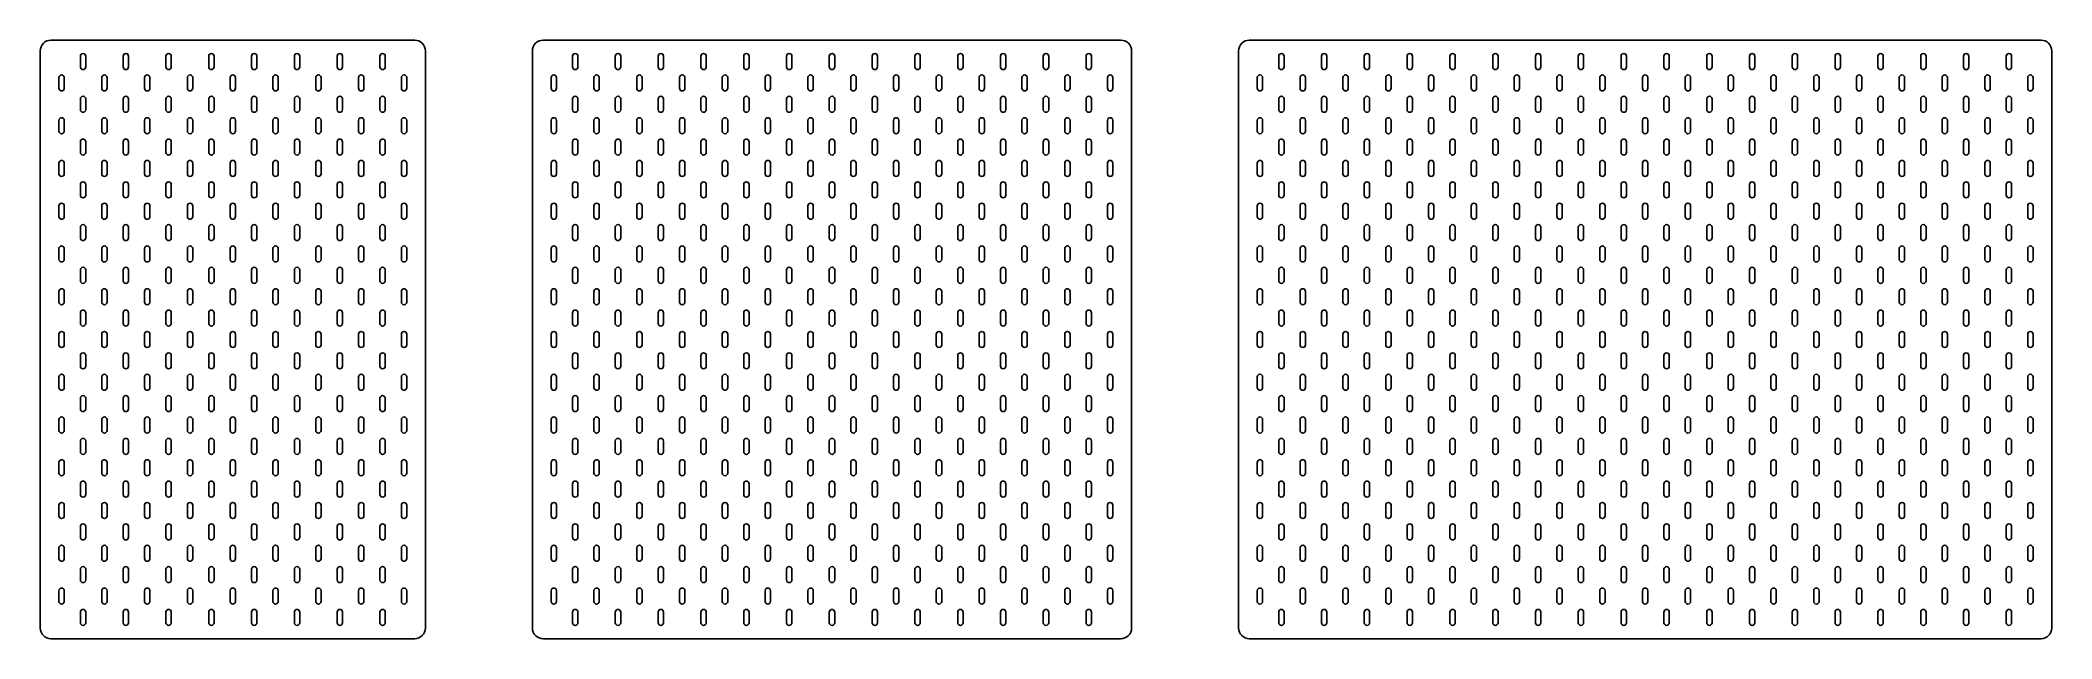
# Model space of a CAD drawing. Header units: millimetres. Extents: x -598 to 1282, y 887 to 1447.
import ezdxf

# ---------------------------------------------------------------- set-up
doc = ezdxf.new("R2010")
doc.units = ezdxf.units.MM

msp = doc.modelspace()

# ---------------------------------------------------------------- linework, layer by layer
for points in [[(-588.4, 1446.7), (-248.4, 1446.7, -0.414214), (-238.4, 1436.7), (-238.4, 896.7, -0.414214), (-248.4, 886.7), (-588.4, 886.7, -0.414214), (-598.4, 896.7), (-598.4, 1436.7, -0.414214)], [(-560.9, 1431.7), (-560.9, 1421.7, 1), (-555.9, 1421.7), (-555.9, 1431.7, 1)], [(-520.9, 1431.7), (-520.9, 1421.7, 1), (-515.9, 1421.7), (-515.9, 1431.7, 1)], [(-480.9, 1431.7), (-480.9, 1421.7, 1), (-475.9, 1421.7), (-475.9, 1431.7, 1)], [(-440.9, 1431.7), (-440.9, 1421.7, 1), (-435.9, 1421.7), (-435.9, 1431.7, 1)], [(-400.9, 1431.7), (-400.9, 1421.7, 1), (-395.9, 1421.7), (-395.9, 1431.7, 1)], [(-360.9, 1431.7), (-360.9, 1421.7, 1), (-355.9, 1421.7), (-355.9, 1431.7, 1)], [(-320.9, 1431.7), (-320.9, 1421.7, 1), (-315.9, 1421.7), (-315.9, 1431.7, 1)], [(-280.9, 1431.7), (-280.9, 1421.7, 1), (-275.9, 1421.7), (-275.9, 1431.7, 1)], [(-128.4, 1446.7), (411.6, 1446.7, -0.414214), (421.6, 1436.7), (421.6, 896.7, -0.414214), (411.6, 886.7), (-128.4, 886.7, -0.414214), (-138.4, 896.7), (-138.4, 1436.7, -0.414214)], [(-100.9, 1431.7), (-100.9, 1421.7, 1), (-95.9, 1421.7), (-95.9, 1431.7, 1)], [(-60.9, 1431.7), (-60.9, 1421.7, 1), (-55.9, 1421.7), (-55.9, 1431.7, 1)], [(-20.9, 1431.7), (-20.9, 1421.7, 1), (-15.9, 1421.7), (-15.9, 1431.7, 1)], [(19.1, 1431.7), (19.1, 1421.7, 1), (24.1, 1421.7), (24.1, 1431.7, 1)], [(59.1, 1431.7), (59.1, 1421.7, 1), (64.1, 1421.7), (64.1, 1431.7, 1)], [(99.1, 1431.7), (99.1, 1421.7, 1), (104.1, 1421.7), (104.1, 1431.7, 1)], [(139.1, 1431.7), (139.1, 1421.7, 1), (144.1, 1421.7), (144.1, 1431.7, 1)], [(179.1, 1431.7), (179.1, 1421.7, 1), (184.1, 1421.7), (184.1, 1431.7, 1)], [(219.1, 1431.7), (219.1, 1421.7, 1), (224.1, 1421.7), (224.1, 1431.7, 1)], [(259.1, 1431.7), (259.1, 1421.7, 1), (264.1, 1421.7), (264.1, 1431.7, 1)], [(299.1, 1431.7), (299.1, 1421.7, 1), (304.1, 1421.7), (304.1, 1431.7, 1)], [(339.1, 1431.7), (339.1, 1421.7, 1), (344.1, 1421.7), (344.1, 1431.7, 1)], [(379.1, 1431.7), (379.1, 1421.7, 1), (384.1, 1421.7), (384.1, 1431.7, 1)], [(531.6, 1446.7), (1271.6, 1446.7, -0.414214), (1281.6, 1436.7), (1281.6, 896.7, -0.414214), (1271.6, 886.7), (531.6, 886.7, -0.414214), (521.6, 896.7), (521.6, 1436.7, -0.414214)], [(559.1, 1431.7), (559.1, 1421.7, 1), (564.1, 1421.7), (564.1, 1431.7, 1)], [(599.1, 1431.7), (599.1, 1421.7, 1), (604.1, 1421.7), (604.1, 1431.7, 1)], [(639.1, 1431.7), (639.1, 1421.7, 1), (644.1, 1421.7), (644.1, 1431.7, 1)], [(679.1, 1431.7), (679.1, 1421.7, 1), (684.1, 1421.7), (684.1, 1431.7, 1)], [(719.1, 1431.7), (719.1, 1421.7, 1), (724.1, 1421.7), (724.1, 1431.7, 1)], [(759.1, 1431.7), (759.1, 1421.7, 1), (764.1, 1421.7), (764.1, 1431.7, 1)], [(799.1, 1431.7), (799.1, 1421.7, 1), (804.1, 1421.7), (804.1, 1431.7, 1)], [(839.1, 1431.7), (839.1, 1421.7, 1), (844.1, 1421.7), (844.1, 1431.7, 1)], [(879.1, 1431.7), (879.1, 1421.7, 1), (884.1, 1421.7), (884.1, 1431.7, 1)], [(919.1, 1431.7), (919.1, 1421.7, 1), (924.1, 1421.7), (924.1, 1431.7, 1)], [(959.1, 1431.7), (959.1, 1421.7, 1), (964.1, 1421.7), (964.1, 1431.7, 1)], [(999.1, 1431.7), (999.1, 1421.7, 1), (1004.1, 1421.7), (1004.1, 1431.7, 1)], [(1039.1, 1431.7), (1039.1, 1421.7, 1), (1044.1, 1421.7), (1044.1, 1431.7, 1)], [(1079.1, 1431.7), (1079.1, 1421.7, 1), (1084.1, 1421.7), (1084.1, 1431.7, 1)], [(1119.1, 1431.7), (1119.1, 1421.7, 1), (1124.1, 1421.7), (1124.1, 1431.7, 1)], [(1159.1, 1431.7), (1159.1, 1421.7, 1), (1164.1, 1421.7), (1164.1, 1431.7, 1)], [(1199.1, 1431.7), (1199.1, 1421.7, 1), (1204.1, 1421.7), (1204.1, 1431.7, 1)], [(1239.1, 1431.7), (1239.1, 1421.7, 1), (1244.1, 1421.7), (1244.1, 1431.7, 1)], [(-580.9, 1411.7), (-580.9, 1401.7, 1), (-575.9, 1401.7), (-575.9, 1411.7, 1)], [(-540.9, 1411.7), (-540.9, 1401.7, 1), (-535.9, 1401.7), (-535.9, 1411.7, 1)], [(-500.9, 1411.7), (-500.9, 1401.7, 1), (-495.9, 1401.7), (-495.9, 1411.7, 1)], [(-460.9, 1411.7), (-460.9, 1401.7, 1), (-455.9, 1401.7), (-455.9, 1411.7, 1)], [(-420.9, 1411.7), (-420.9, 1401.7, 1), (-415.9, 1401.7), (-415.9, 1411.7, 1)], [(-380.9, 1411.7), (-380.9, 1401.7, 1), (-375.9, 1401.7), (-375.9, 1411.7, 1)], [(-340.9, 1411.7), (-340.9, 1401.7, 1), (-335.9, 1401.7), (-335.9, 1411.7, 1)], [(-300.9, 1411.7), (-300.9, 1401.7, 1), (-295.9, 1401.7), (-295.9, 1411.7, 1)], [(-260.9, 1411.7), (-260.9, 1401.7, 1), (-255.9, 1401.7), (-255.9, 1411.7, 1)], [(-120.9, 1411.7), (-120.9, 1401.7, 1), (-115.9, 1401.7), (-115.9, 1411.7, 1)], [(-80.9, 1411.7), (-80.9, 1401.7, 1), (-75.9, 1401.7), (-75.9, 1411.7, 1)], [(-40.9, 1411.7), (-40.9, 1401.7, 1), (-35.9, 1401.7), (-35.9, 1411.7, 1)], [(-0.9, 1411.7), (-0.9, 1401.7, 1), (4.1, 1401.7), (4.1, 1411.7, 1)], [(39.1, 1411.7), (39.1, 1401.7, 1), (44.1, 1401.7), (44.1, 1411.7, 1)], [(79.1, 1411.7), (79.1, 1401.7, 1), (84.1, 1401.7), (84.1, 1411.7, 1)], [(119.1, 1411.7), (119.1, 1401.7, 1), (124.1, 1401.7), (124.1, 1411.7, 1)], [(159.1, 1411.7), (159.1, 1401.7, 1), (164.1, 1401.7), (164.1, 1411.7, 1)], [(199.1, 1411.7), (199.1, 1401.7, 1), (204.1, 1401.7), (204.1, 1411.7, 1)], [(239.1, 1411.7), (239.1, 1401.7, 1), (244.1, 1401.7), (244.1, 1411.7, 1)], [(279.1, 1411.7), (279.1, 1401.7, 1), (284.1, 1401.7), (284.1, 1411.7, 1)], [(319.1, 1411.7), (319.1, 1401.7, 1), (324.1, 1401.7), (324.1, 1411.7, 1)], [(359.1, 1411.7), (359.1, 1401.7, 1), (364.1, 1401.7), (364.1, 1411.7, 1)], [(399.1, 1411.7), (399.1, 1401.7, 1), (404.1, 1401.7), (404.1, 1411.7, 1)], [(539.1, 1411.7), (539.1, 1401.7, 1), (544.1, 1401.7), (544.1, 1411.7, 1)], [(579.1, 1411.7), (579.1, 1401.7, 1), (584.1, 1401.7), (584.1, 1411.7, 1)], [(619.1, 1411.7), (619.1, 1401.7, 1), (624.1, 1401.7), (624.1, 1411.7, 1)], [(659.1, 1411.7), (659.1, 1401.7, 1), (664.1, 1401.7), (664.1, 1411.7, 1)], [(699.1, 1411.7), (699.1, 1401.7, 1), (704.1, 1401.7), (704.1, 1411.7, 1)], [(739.1, 1411.7), (739.1, 1401.7, 1), (744.1, 1401.7), (744.1, 1411.7, 1)], [(779.1, 1411.7), (779.1, 1401.7, 1), (784.1, 1401.7), (784.1, 1411.7, 1)], [(819.1, 1411.7), (819.1, 1401.7, 1), (824.1, 1401.7), (824.1, 1411.7, 1)], [(859.1, 1411.7), (859.1, 1401.7, 1), (864.1, 1401.7), (864.1, 1411.7, 1)], [(899.1, 1411.7), (899.1, 1401.7, 1), (904.1, 1401.7), (904.1, 1411.7, 1)], [(939.1, 1411.7), (939.1, 1401.7, 1), (944.1, 1401.7), (944.1, 1411.7, 1)], [(979.1, 1411.7), (979.1, 1401.7, 1), (984.1, 1401.7), (984.1, 1411.7, 1)], [(1019.1, 1411.7), (1019.1, 1401.7, 1), (1024.1, 1401.7), (1024.1, 1411.7, 1)], [(1059.1, 1411.7), (1059.1, 1401.7, 1), (1064.1, 1401.7), (1064.1, 1411.7, 1)], [(1099.1, 1411.7), (1099.1, 1401.7, 1), (1104.1, 1401.7), (1104.1, 1411.7, 1)], [(1139.1, 1411.7), (1139.1, 1401.7, 1), (1144.1, 1401.7), (1144.1, 1411.7, 1)], [(1179.1, 1411.7), (1179.1, 1401.7, 1), (1184.1, 1401.7), (1184.1, 1411.7, 1)], [(1219.1, 1411.7), (1219.1, 1401.7, 1), (1224.1, 1401.7), (1224.1, 1411.7, 1)], [(1259.1, 1411.7), (1259.1, 1401.7, 1), (1264.1, 1401.7), (1264.1, 1411.7, 1)], [(-560.9, 1391.7), (-560.9, 1381.7, 1), (-555.9, 1381.7), (-555.9, 1391.7, 1)], [(-520.9, 1391.7), (-520.9, 1381.7, 1), (-515.9, 1381.7), (-515.9, 1391.7, 1)], [(-480.9, 1391.7), (-480.9, 1381.7, 1), (-475.9, 1381.7), (-475.9, 1391.7, 1)], [(-440.9, 1391.7), (-440.9, 1381.7, 1), (-435.9, 1381.7), (-435.9, 1391.7, 1)], [(-400.9, 1391.7), (-400.9, 1381.7, 1), (-395.9, 1381.7), (-395.9, 1391.7, 1)], [(-360.9, 1391.7), (-360.9, 1381.7, 1), (-355.9, 1381.7), (-355.9, 1391.7, 1)], [(-320.9, 1391.7), (-320.9, 1381.7, 1), (-315.9, 1381.7), (-315.9, 1391.7, 1)], [(-280.9, 1391.7), (-280.9, 1381.7, 1), (-275.9, 1381.7), (-275.9, 1391.7, 1)], [(-100.9, 1391.7), (-100.9, 1381.7, 1), (-95.9, 1381.7), (-95.9, 1391.7, 1)], [(-60.9, 1391.7), (-60.9, 1381.7, 1), (-55.9, 1381.7), (-55.9, 1391.7, 1)], [(-20.9, 1391.7), (-20.9, 1381.7, 1), (-15.9, 1381.7), (-15.9, 1391.7, 1)], [(19.1, 1391.7), (19.1, 1381.7, 1), (24.1, 1381.7), (24.1, 1391.7, 1)], [(59.1, 1391.7), (59.1, 1381.7, 1), (64.1, 1381.7), (64.1, 1391.7, 1)], [(99.1, 1391.7), (99.1, 1381.7, 1), (104.1, 1381.7), (104.1, 1391.7, 1)], [(139.1, 1391.7), (139.1, 1381.7, 1), (144.1, 1381.7), (144.1, 1391.7, 1)], [(179.1, 1391.7), (179.1, 1381.7, 1), (184.1, 1381.7), (184.1, 1391.7, 1)], [(219.1, 1391.7), (219.1, 1381.7, 1), (224.1, 1381.7), (224.1, 1391.7, 1)], [(259.1, 1391.7), (259.1, 1381.7, 1), (264.1, 1381.7), (264.1, 1391.7, 1)], [(299.1, 1391.7), (299.1, 1381.7, 1), (304.1, 1381.7), (304.1, 1391.7, 1)], [(339.1, 1391.7), (339.1, 1381.7, 1), (344.1, 1381.7), (344.1, 1391.7, 1)], [(379.1, 1391.7), (379.1, 1381.7, 1), (384.1, 1381.7), (384.1, 1391.7, 1)], [(559.1, 1391.7), (559.1, 1381.7, 1), (564.1, 1381.7), (564.1, 1391.7, 1)], [(599.1, 1391.7), (599.1, 1381.7, 1), (604.1, 1381.7), (604.1, 1391.7, 1)], [(639.1, 1391.7), (639.1, 1381.7, 1), (644.1, 1381.7), (644.1, 1391.7, 1)], [(679.1, 1391.7), (679.1, 1381.7, 1), (684.1, 1381.7), (684.1, 1391.7, 1)], [(719.1, 1391.7), (719.1, 1381.7, 1), (724.1, 1381.7), (724.1, 1391.7, 1)], [(759.1, 1391.7), (759.1, 1381.7, 1), (764.1, 1381.7), (764.1, 1391.7, 1)], [(799.1, 1391.7), (799.1, 1381.7, 1), (804.1, 1381.7), (804.1, 1391.7, 1)], [(839.1, 1391.7), (839.1, 1381.7, 1), (844.1, 1381.7), (844.1, 1391.7, 1)], [(879.1, 1391.7), (879.1, 1381.7, 1), (884.1, 1381.7), (884.1, 1391.7, 1)], [(919.1, 1391.7), (919.1, 1381.7, 1), (924.1, 1381.7), (924.1, 1391.7, 1)], [(959.1, 1391.7), (959.1, 1381.7, 1), (964.1, 1381.7), (964.1, 1391.7, 1)], [(999.1, 1391.7), (999.1, 1381.7, 1), (1004.1, 1381.7), (1004.1, 1391.7, 1)], [(1039.1, 1391.7), (1039.1, 1381.7, 1), (1044.1, 1381.7), (1044.1, 1391.7, 1)], [(1079.1, 1391.7), (1079.1, 1381.7, 1), (1084.1, 1381.7), (1084.1, 1391.7, 1)], [(1119.1, 1391.7), (1119.1, 1381.7, 1), (1124.1, 1381.7), (1124.1, 1391.7, 1)], [(1159.1, 1391.7), (1159.1, 1381.7, 1), (1164.1, 1381.7), (1164.1, 1391.7, 1)], [(1199.1, 1391.7), (1199.1, 1381.7, 1), (1204.1, 1381.7), (1204.1, 1391.7, 1)], [(1239.1, 1391.7), (1239.1, 1381.7, 1), (1244.1, 1381.7), (1244.1, 1391.7, 1)], [(-580.9, 1371.7), (-580.9, 1361.7, 1), (-575.9, 1361.7), (-575.9, 1371.7, 1)], [(-540.9, 1371.7), (-540.9, 1361.7, 1), (-535.9, 1361.7), (-535.9, 1371.7, 1)], [(-500.9, 1371.7), (-500.9, 1361.7, 1), (-495.9, 1361.7), (-495.9, 1371.7, 1)], [(-460.9, 1371.7), (-460.9, 1361.7, 1), (-455.9, 1361.7), (-455.9, 1371.7, 1)], [(-420.9, 1371.7), (-420.9, 1361.7, 1), (-415.9, 1361.7), (-415.9, 1371.7, 1)], [(-380.9, 1371.7), (-380.9, 1361.7, 1), (-375.9, 1361.7), (-375.9, 1371.7, 1)], [(-340.9, 1371.7), (-340.9, 1361.7, 1), (-335.9, 1361.7), (-335.9, 1371.7, 1)], [(-300.9, 1371.7), (-300.9, 1361.7, 1), (-295.9, 1361.7), (-295.9, 1371.7, 1)], [(-260.9, 1371.7), (-260.9, 1361.7, 1), (-255.9, 1361.7), (-255.9, 1371.7, 1)], [(-120.9, 1371.7), (-120.9, 1361.7, 1), (-115.9, 1361.7), (-115.9, 1371.7, 1)], [(-80.9, 1371.7), (-80.9, 1361.7, 1), (-75.9, 1361.7), (-75.9, 1371.7, 1)], [(-40.9, 1371.7), (-40.9, 1361.7, 1), (-35.9, 1361.7), (-35.9, 1371.7, 1)], [(-0.9, 1371.7), (-0.9, 1361.7, 1), (4.1, 1361.7), (4.1, 1371.7, 1)], [(39.1, 1371.7), (39.1, 1361.7, 1), (44.1, 1361.7), (44.1, 1371.7, 1)], [(79.1, 1371.7), (79.1, 1361.7, 1), (84.1, 1361.7), (84.1, 1371.7, 1)], [(119.1, 1371.7), (119.1, 1361.7, 1), (124.1, 1361.7), (124.1, 1371.7, 1)], [(159.1, 1371.7), (159.1, 1361.7, 1), (164.1, 1361.7), (164.1, 1371.7, 1)], [(199.1, 1371.7), (199.1, 1361.7, 1), (204.1, 1361.7), (204.1, 1371.7, 1)], [(239.1, 1371.7), (239.1, 1361.7, 1), (244.1, 1361.7), (244.1, 1371.7, 1)], [(279.1, 1371.7), (279.1, 1361.7, 1), (284.1, 1361.7), (284.1, 1371.7, 1)], [(319.1, 1371.7), (319.1, 1361.7, 1), (324.1, 1361.7), (324.1, 1371.7, 1)], [(359.1, 1371.7), (359.1, 1361.7, 1), (364.1, 1361.7), (364.1, 1371.7, 1)], [(399.1, 1371.7), (399.1, 1361.7, 1), (404.1, 1361.7), (404.1, 1371.7, 1)], [(539.1, 1371.7), (539.1, 1361.7, 1), (544.1, 1361.7), (544.1, 1371.7, 1)], [(579.1, 1371.7), (579.1, 1361.7, 1), (584.1, 1361.7), (584.1, 1371.7, 1)], [(619.1, 1371.7), (619.1, 1361.7, 1), (624.1, 1361.7), (624.1, 1371.7, 1)], [(659.1, 1371.7), (659.1, 1361.7, 1), (664.1, 1361.7), (664.1, 1371.7, 1)], [(699.1, 1371.7), (699.1, 1361.7, 1), (704.1, 1361.7), (704.1, 1371.7, 1)], [(739.1, 1371.7), (739.1, 1361.7, 1), (744.1, 1361.7), (744.1, 1371.7, 1)], [(779.1, 1371.7), (779.1, 1361.7, 1), (784.1, 1361.7), (784.1, 1371.7, 1)], [(819.1, 1371.7), (819.1, 1361.7, 1), (824.1, 1361.7), (824.1, 1371.7, 1)], [(859.1, 1371.7), (859.1, 1361.7, 1), (864.1, 1361.7), (864.1, 1371.7, 1)], [(899.1, 1371.7), (899.1, 1361.7, 1), (904.1, 1361.7), (904.1, 1371.7, 1)], [(939.1, 1371.7), (939.1, 1361.7, 1), (944.1, 1361.7), (944.1, 1371.7, 1)], [(979.1, 1371.7), (979.1, 1361.7, 1), (984.1, 1361.7), (984.1, 1371.7, 1)], [(1019.1, 1371.7), (1019.1, 1361.7, 1), (1024.1, 1361.7), (1024.1, 1371.7, 1)], [(1059.1, 1371.7), (1059.1, 1361.7, 1), (1064.1, 1361.7), (1064.1, 1371.7, 1)], [(1099.1, 1371.7), (1099.1, 1361.7, 1), (1104.1, 1361.7), (1104.1, 1371.7, 1)], [(1139.1, 1371.7), (1139.1, 1361.7, 1), (1144.1, 1361.7), (1144.1, 1371.7, 1)], [(1179.1, 1371.7), (1179.1, 1361.7, 1), (1184.1, 1361.7), (1184.1, 1371.7, 1)], [(1219.1, 1371.7), (1219.1, 1361.7, 1), (1224.1, 1361.7), (1224.1, 1371.7, 1)], [(1259.1, 1371.7), (1259.1, 1361.7, 1), (1264.1, 1361.7), (1264.1, 1371.7, 1)], [(-560.9, 1351.7), (-560.9, 1341.7, 1), (-555.9, 1341.7), (-555.9, 1351.7, 1)], [(-520.9, 1351.7), (-520.9, 1341.7, 1), (-515.9, 1341.7), (-515.9, 1351.7, 1)], [(-480.9, 1351.7), (-480.9, 1341.7, 1), (-475.9, 1341.7), (-475.9, 1351.7, 1)], [(-440.9, 1351.7), (-440.9, 1341.7, 1), (-435.9, 1341.7), (-435.9, 1351.7, 1)], [(-400.9, 1351.7), (-400.9, 1341.7, 1), (-395.9, 1341.7), (-395.9, 1351.7, 1)], [(-360.9, 1351.7), (-360.9, 1341.7, 1), (-355.9, 1341.7), (-355.9, 1351.7, 1)], [(-320.9, 1351.7), (-320.9, 1341.7, 1), (-315.9, 1341.7), (-315.9, 1351.7, 1)], [(-280.9, 1351.7), (-280.9, 1341.7, 1), (-275.9, 1341.7), (-275.9, 1351.7, 1)], [(-100.9, 1351.7), (-100.9, 1341.7, 1), (-95.9, 1341.7), (-95.9, 1351.7, 1)], [(-60.9, 1351.7), (-60.9, 1341.7, 1), (-55.9, 1341.7), (-55.9, 1351.7, 1)], [(-20.9, 1351.7), (-20.9, 1341.7, 1), (-15.9, 1341.7), (-15.9, 1351.7, 1)], [(19.1, 1351.7), (19.1, 1341.7, 1), (24.1, 1341.7), (24.1, 1351.7, 1)], [(59.1, 1351.7), (59.1, 1341.7, 1), (64.1, 1341.7), (64.1, 1351.7, 1)], [(99.1, 1351.7), (99.1, 1341.7, 1), (104.1, 1341.7), (104.1, 1351.7, 1)], [(139.1, 1351.7), (139.1, 1341.7, 1), (144.1, 1341.7), (144.1, 1351.7, 1)], [(179.1, 1351.7), (179.1, 1341.7, 1), (184.1, 1341.7), (184.1, 1351.7, 1)], [(219.1, 1351.7), (219.1, 1341.7, 1), (224.1, 1341.7), (224.1, 1351.7, 1)], [(259.1, 1351.7), (259.1, 1341.7, 1), (264.1, 1341.7), (264.1, 1351.7, 1)], [(299.1, 1351.7), (299.1, 1341.7, 1), (304.1, 1341.7), (304.1, 1351.7, 1)], [(339.1, 1351.7), (339.1, 1341.7, 1), (344.1, 1341.7), (344.1, 1351.7, 1)], [(379.1, 1351.7), (379.1, 1341.7, 1), (384.1, 1341.7), (384.1, 1351.7, 1)], [(559.1, 1351.7), (559.1, 1341.7, 1), (564.1, 1341.7), (564.1, 1351.7, 1)], [(599.1, 1351.7), (599.1, 1341.7, 1), (604.1, 1341.7), (604.1, 1351.7, 1)], [(639.1, 1351.7), (639.1, 1341.7, 1), (644.1, 1341.7), (644.1, 1351.7, 1)], [(679.1, 1351.7), (679.1, 1341.7, 1), (684.1, 1341.7), (684.1, 1351.7, 1)], [(719.1, 1351.7), (719.1, 1341.7, 1), (724.1, 1341.7), (724.1, 1351.7, 1)], [(759.1, 1351.7), (759.1, 1341.7, 1), (764.1, 1341.7), (764.1, 1351.7, 1)], [(799.1, 1351.7), (799.1, 1341.7, 1), (804.1, 1341.7), (804.1, 1351.7, 1)], [(839.1, 1351.7), (839.1, 1341.7, 1), (844.1, 1341.7), (844.1, 1351.7, 1)], [(879.1, 1351.7), (879.1, 1341.7, 1), (884.1, 1341.7), (884.1, 1351.7, 1)], [(919.1, 1351.7), (919.1, 1341.7, 1), (924.1, 1341.7), (924.1, 1351.7, 1)], [(959.1, 1351.7), (959.1, 1341.7, 1), (964.1, 1341.7), (964.1, 1351.7, 1)], [(999.1, 1351.7), (999.1, 1341.7, 1), (1004.1, 1341.7), (1004.1, 1351.7, 1)], [(1039.1, 1351.7), (1039.1, 1341.7, 1), (1044.1, 1341.7), (1044.1, 1351.7, 1)], [(1079.1, 1351.7), (1079.1, 1341.7, 1), (1084.1, 1341.7), (1084.1, 1351.7, 1)], [(1119.1, 1351.7), (1119.1, 1341.7, 1), (1124.1, 1341.7), (1124.1, 1351.7, 1)], [(1159.1, 1351.7), (1159.1, 1341.7, 1), (1164.1, 1341.7), (1164.1, 1351.7, 1)], [(1199.1, 1351.7), (1199.1, 1341.7, 1), (1204.1, 1341.7), (1204.1, 1351.7, 1)], [(1239.1, 1351.7), (1239.1, 1341.7, 1), (1244.1, 1341.7), (1244.1, 1351.7, 1)], [(-580.9, 1331.7), (-580.9, 1321.7, 1), (-575.9, 1321.7), (-575.9, 1331.7, 1)], [(-540.9, 1331.7), (-540.9, 1321.7, 1), (-535.9, 1321.7), (-535.9, 1331.7, 1)], [(-500.9, 1331.7), (-500.9, 1321.7, 1), (-495.9, 1321.7), (-495.9, 1331.7, 1)], [(-460.9, 1331.7), (-460.9, 1321.7, 1), (-455.9, 1321.7), (-455.9, 1331.7, 1)], [(-420.9, 1331.7), (-420.9, 1321.7, 1), (-415.9, 1321.7), (-415.9, 1331.7, 1)], [(-380.9, 1331.7), (-380.9, 1321.7, 1), (-375.9, 1321.7), (-375.9, 1331.7, 1)], [(-340.9, 1331.7), (-340.9, 1321.7, 1), (-335.9, 1321.7), (-335.9, 1331.7, 1)], [(-300.9, 1331.7), (-300.9, 1321.7, 1), (-295.9, 1321.7), (-295.9, 1331.7, 1)], [(-260.9, 1331.7), (-260.9, 1321.7, 1), (-255.9, 1321.7), (-255.9, 1331.7, 1)], [(-120.9, 1331.7), (-120.9, 1321.7, 1), (-115.9, 1321.7), (-115.9, 1331.7, 1)], [(-80.9, 1331.7), (-80.9, 1321.7, 1), (-75.9, 1321.7), (-75.9, 1331.7, 1)], [(-40.9, 1331.7), (-40.9, 1321.7, 1), (-35.9, 1321.7), (-35.9, 1331.7, 1)], [(-0.9, 1331.7), (-0.9, 1321.7, 1), (4.1, 1321.7), (4.1, 1331.7, 1)], [(39.1, 1331.7), (39.1, 1321.7, 1), (44.1, 1321.7), (44.1, 1331.7, 1)], [(79.1, 1331.7), (79.1, 1321.7, 1), (84.1, 1321.7), (84.1, 1331.7, 1)], [(119.1, 1331.7), (119.1, 1321.7, 1), (124.1, 1321.7), (124.1, 1331.7, 1)], [(159.1, 1331.7), (159.1, 1321.7, 1), (164.1, 1321.7), (164.1, 1331.7, 1)], [(199.1, 1331.7), (199.1, 1321.7, 1), (204.1, 1321.7), (204.1, 1331.7, 1)], [(239.1, 1331.7), (239.1, 1321.7, 1), (244.1, 1321.7), (244.1, 1331.7, 1)], [(279.1, 1331.7), (279.1, 1321.7, 1), (284.1, 1321.7), (284.1, 1331.7, 1)], [(319.1, 1331.7), (319.1, 1321.7, 1), (324.1, 1321.7), (324.1, 1331.7, 1)], [(359.1, 1331.7), (359.1, 1321.7, 1), (364.1, 1321.7), (364.1, 1331.7, 1)], [(399.1, 1331.7), (399.1, 1321.7, 1), (404.1, 1321.7), (404.1, 1331.7, 1)], [(539.1, 1331.7), (539.1, 1321.7, 1), (544.1, 1321.7), (544.1, 1331.7, 1)], [(579.1, 1331.7), (579.1, 1321.7, 1), (584.1, 1321.7), (584.1, 1331.7, 1)], [(619.1, 1331.7), (619.1, 1321.7, 1), (624.1, 1321.7), (624.1, 1331.7, 1)], [(659.1, 1331.7), (659.1, 1321.7, 1), (664.1, 1321.7), (664.1, 1331.7, 1)], [(699.1, 1331.7), (699.1, 1321.7, 1), (704.1, 1321.7), (704.1, 1331.7, 1)], [(739.1, 1331.7), (739.1, 1321.7, 1), (744.1, 1321.7), (744.1, 1331.7, 1)], [(779.1, 1331.7), (779.1, 1321.7, 1), (784.1, 1321.7), (784.1, 1331.7, 1)], [(819.1, 1331.7), (819.1, 1321.7, 1), (824.1, 1321.7), (824.1, 1331.7, 1)], [(859.1, 1331.7), (859.1, 1321.7, 1), (864.1, 1321.7), (864.1, 1331.7, 1)], [(899.1, 1331.7), (899.1, 1321.7, 1), (904.1, 1321.7), (904.1, 1331.7, 1)], [(939.1, 1331.7), (939.1, 1321.7, 1), (944.1, 1321.7), (944.1, 1331.7, 1)], [(979.1, 1331.7), (979.1, 1321.7, 1), (984.1, 1321.7), (984.1, 1331.7, 1)], [(1019.1, 1331.7), (1019.1, 1321.7, 1), (1024.1, 1321.7), (1024.1, 1331.7, 1)], [(1059.1, 1331.7), (1059.1, 1321.7, 1), (1064.1, 1321.7), (1064.1, 1331.7, 1)], [(1099.1, 1331.7), (1099.1, 1321.7, 1), (1104.1, 1321.7), (1104.1, 1331.7, 1)], [(1139.1, 1331.7), (1139.1, 1321.7, 1), (1144.1, 1321.7), (1144.1, 1331.7, 1)], [(1179.1, 1331.7), (1179.1, 1321.7, 1), (1184.1, 1321.7), (1184.1, 1331.7, 1)], [(1219.1, 1331.7), (1219.1, 1321.7, 1), (1224.1, 1321.7), (1224.1, 1331.7, 1)], [(1259.1, 1331.7), (1259.1, 1321.7, 1), (1264.1, 1321.7), (1264.1, 1331.7, 1)], [(-560.9, 1311.7), (-560.9, 1301.7, 1), (-555.9, 1301.7), (-555.9, 1311.7, 1)], [(-520.9, 1311.7), (-520.9, 1301.7, 1), (-515.9, 1301.7), (-515.9, 1311.7, 1)], [(-480.9, 1311.7), (-480.9, 1301.7, 1), (-475.9, 1301.7), (-475.9, 1311.7, 1)], [(-440.9, 1311.7), (-440.9, 1301.7, 1), (-435.9, 1301.7), (-435.9, 1311.7, 1)], [(-400.9, 1311.7), (-400.9, 1301.7, 1), (-395.9, 1301.7), (-395.9, 1311.7, 1)], [(-360.9, 1311.7), (-360.9, 1301.7, 1), (-355.9, 1301.7), (-355.9, 1311.7, 1)], [(-320.9, 1311.7), (-320.9, 1301.7, 1), (-315.9, 1301.7), (-315.9, 1311.7, 1)], [(-280.9, 1311.7), (-280.9, 1301.7, 1), (-275.9, 1301.7), (-275.9, 1311.7, 1)], [(-100.9, 1311.7), (-100.9, 1301.7, 1), (-95.9, 1301.7), (-95.9, 1311.7, 1)], [(-60.9, 1311.7), (-60.9, 1301.7, 1), (-55.9, 1301.7), (-55.9, 1311.7, 1)], [(-20.9, 1311.7), (-20.9, 1301.7, 1), (-15.9, 1301.7), (-15.9, 1311.7, 1)], [(19.1, 1311.7), (19.1, 1301.7, 1), (24.1, 1301.7), (24.1, 1311.7, 1)], [(59.1, 1311.7), (59.1, 1301.7, 1), (64.1, 1301.7), (64.1, 1311.7, 1)], [(99.1, 1311.7), (99.1, 1301.7, 1), (104.1, 1301.7), (104.1, 1311.7, 1)], [(139.1, 1311.7), (139.1, 1301.7, 1), (144.1, 1301.7), (144.1, 1311.7, 1)], [(179.1, 1311.7), (179.1, 1301.7, 1), (184.1, 1301.7), (184.1, 1311.7, 1)], [(219.1, 1311.7), (219.1, 1301.7, 1), (224.1, 1301.7), (224.1, 1311.7, 1)], [(259.1, 1311.7), (259.1, 1301.7, 1), (264.1, 1301.7), (264.1, 1311.7, 1)], [(299.1, 1311.7), (299.1, 1301.7, 1), (304.1, 1301.7), (304.1, 1311.7, 1)], [(339.1, 1311.7), (339.1, 1301.7, 1), (344.1, 1301.7), (344.1, 1311.7, 1)], [(379.1, 1311.7), (379.1, 1301.7, 1), (384.1, 1301.7), (384.1, 1311.7, 1)], [(559.1, 1311.7), (559.1, 1301.7, 1), (564.1, 1301.7), (564.1, 1311.7, 1)], [(599.1, 1311.7), (599.1, 1301.7, 1), (604.1, 1301.7), (604.1, 1311.7, 1)], [(639.1, 1311.7), (639.1, 1301.7, 1), (644.1, 1301.7), (644.1, 1311.7, 1)], [(679.1, 1311.7), (679.1, 1301.7, 1), (684.1, 1301.7), (684.1, 1311.7, 1)], [(719.1, 1311.7), (719.1, 1301.7, 1), (724.1, 1301.7), (724.1, 1311.7, 1)], [(759.1, 1311.7), (759.1, 1301.7, 1), (764.1, 1301.7), (764.1, 1311.7, 1)], [(799.1, 1311.7), (799.1, 1301.7, 1), (804.1, 1301.7), (804.1, 1311.7, 1)], [(839.1, 1311.7), (839.1, 1301.7, 1), (844.1, 1301.7), (844.1, 1311.7, 1)], [(879.1, 1311.7), (879.1, 1301.7, 1), (884.1, 1301.7), (884.1, 1311.7, 1)], [(919.1, 1311.7), (919.1, 1301.7, 1), (924.1, 1301.7), (924.1, 1311.7, 1)], [(959.1, 1311.7), (959.1, 1301.7, 1), (964.1, 1301.7), (964.1, 1311.7, 1)], [(999.1, 1311.7), (999.1, 1301.7, 1), (1004.1, 1301.7), (1004.1, 1311.7, 1)], [(1039.1, 1311.7), (1039.1, 1301.7, 1), (1044.1, 1301.7), (1044.1, 1311.7, 1)], [(1079.1, 1311.7), (1079.1, 1301.7, 1), (1084.1, 1301.7), (1084.1, 1311.7, 1)], [(1119.1, 1311.7), (1119.1, 1301.7, 1), (1124.1, 1301.7), (1124.1, 1311.7, 1)], [(1159.1, 1311.7), (1159.1, 1301.7, 1), (1164.1, 1301.7), (1164.1, 1311.7, 1)], [(1199.1, 1311.7), (1199.1, 1301.7, 1), (1204.1, 1301.7), (1204.1, 1311.7, 1)], [(1239.1, 1311.7), (1239.1, 1301.7, 1), (1244.1, 1301.7), (1244.1, 1311.7, 1)], [(-580.9, 1291.7), (-580.9, 1281.7, 1), (-575.9, 1281.7), (-575.9, 1291.7, 1)], [(-540.9, 1291.7), (-540.9, 1281.7, 1), (-535.9, 1281.7), (-535.9, 1291.7, 1)], [(-500.9, 1291.7), (-500.9, 1281.7, 1), (-495.9, 1281.7), (-495.9, 1291.7, 1)], [(-460.9, 1291.7), (-460.9, 1281.7, 1), (-455.9, 1281.7), (-455.9, 1291.7, 1)], [(-420.9, 1291.7), (-420.9, 1281.7, 1), (-415.9, 1281.7), (-415.9, 1291.7, 1)], [(-380.9, 1291.7), (-380.9, 1281.7, 1), (-375.9, 1281.7), (-375.9, 1291.7, 1)], [(-340.9, 1291.7), (-340.9, 1281.7, 1), (-335.9, 1281.7), (-335.9, 1291.7, 1)], [(-300.9, 1291.7), (-300.9, 1281.7, 1), (-295.9, 1281.7), (-295.9, 1291.7, 1)], [(-260.9, 1291.7), (-260.9, 1281.7, 1), (-255.9, 1281.7), (-255.9, 1291.7, 1)], [(-120.9, 1291.7), (-120.9, 1281.7, 1), (-115.9, 1281.7), (-115.9, 1291.7, 1)], [(-80.9, 1291.7), (-80.9, 1281.7, 1), (-75.9, 1281.7), (-75.9, 1291.7, 1)], [(-40.9, 1291.7), (-40.9, 1281.7, 1), (-35.9, 1281.7), (-35.9, 1291.7, 1)], [(-0.9, 1291.7), (-0.9, 1281.7, 1), (4.1, 1281.7), (4.1, 1291.7, 1)], [(39.1, 1291.7), (39.1, 1281.7, 1), (44.1, 1281.7), (44.1, 1291.7, 1)], [(79.1, 1291.7), (79.1, 1281.7, 1), (84.1, 1281.7), (84.1, 1291.7, 1)], [(119.1, 1291.7), (119.1, 1281.7, 1), (124.1, 1281.7), (124.1, 1291.7, 1)], [(159.1, 1291.7), (159.1, 1281.7, 1), (164.1, 1281.7), (164.1, 1291.7, 1)], [(199.1, 1291.7), (199.1, 1281.7, 1), (204.1, 1281.7), (204.1, 1291.7, 1)], [(239.1, 1291.7), (239.1, 1281.7, 1), (244.1, 1281.7), (244.1, 1291.7, 1)], [(279.1, 1291.7), (279.1, 1281.7, 1), (284.1, 1281.7), (284.1, 1291.7, 1)], [(319.1, 1291.7), (319.1, 1281.7, 1), (324.1, 1281.7), (324.1, 1291.7, 1)], [(359.1, 1291.7), (359.1, 1281.7, 1), (364.1, 1281.7), (364.1, 1291.7, 1)], [(399.1, 1291.7), (399.1, 1281.7, 1), (404.1, 1281.7), (404.1, 1291.7, 1)], [(539.1, 1291.7), (539.1, 1281.7, 1), (544.1, 1281.7), (544.1, 1291.7, 1)], [(579.1, 1291.7), (579.1, 1281.7, 1), (584.1, 1281.7), (584.1, 1291.7, 1)], [(619.1, 1291.7), (619.1, 1281.7, 1), (624.1, 1281.7), (624.1, 1291.7, 1)], [(659.1, 1291.7), (659.1, 1281.7, 1), (664.1, 1281.7), (664.1, 1291.7, 1)], [(699.1, 1291.7), (699.1, 1281.7, 1), (704.1, 1281.7), (704.1, 1291.7, 1)], [(739.1, 1291.7), (739.1, 1281.7, 1), (744.1, 1281.7), (744.1, 1291.7, 1)], [(779.1, 1291.7), (779.1, 1281.7, 1), (784.1, 1281.7), (784.1, 1291.7, 1)], [(819.1, 1291.7), (819.1, 1281.7, 1), (824.1, 1281.7), (824.1, 1291.7, 1)], [(859.1, 1291.7), (859.1, 1281.7, 1), (864.1, 1281.7), (864.1, 1291.7, 1)], [(899.1, 1291.7), (899.1, 1281.7, 1), (904.1, 1281.7), (904.1, 1291.7, 1)], [(939.1, 1291.7), (939.1, 1281.7, 1), (944.1, 1281.7), (944.1, 1291.7, 1)], [(979.1, 1291.7), (979.1, 1281.7, 1), (984.1, 1281.7), (984.1, 1291.7, 1)], [(1019.1, 1291.7), (1019.1, 1281.7, 1), (1024.1, 1281.7), (1024.1, 1291.7, 1)], [(1059.1, 1291.7), (1059.1, 1281.7, 1), (1064.1, 1281.7), (1064.1, 1291.7, 1)], [(1099.1, 1291.7), (1099.1, 1281.7, 1), (1104.1, 1281.7), (1104.1, 1291.7, 1)], [(1139.1, 1291.7), (1139.1, 1281.7, 1), (1144.1, 1281.7), (1144.1, 1291.7, 1)], [(1179.1, 1291.7), (1179.1, 1281.7, 1), (1184.1, 1281.7), (1184.1, 1291.7, 1)], [(1219.1, 1291.7), (1219.1, 1281.7, 1), (1224.1, 1281.7), (1224.1, 1291.7, 1)], [(1259.1, 1291.7), (1259.1, 1281.7, 1), (1264.1, 1281.7), (1264.1, 1291.7, 1)], [(-560.9, 1271.7), (-560.9, 1261.7, 1), (-555.9, 1261.7), (-555.9, 1271.7, 1)], [(-520.9, 1271.7), (-520.9, 1261.7, 1), (-515.9, 1261.7), (-515.9, 1271.7, 1)], [(-480.9, 1271.7), (-480.9, 1261.7, 1), (-475.9, 1261.7), (-475.9, 1271.7, 1)], [(-440.9, 1271.7), (-440.9, 1261.7, 1), (-435.9, 1261.7), (-435.9, 1271.7, 1)], [(-400.9, 1271.7), (-400.9, 1261.7, 1), (-395.9, 1261.7), (-395.9, 1271.7, 1)], [(-360.9, 1271.7), (-360.9, 1261.7, 1), (-355.9, 1261.7), (-355.9, 1271.7, 1)], [(-320.9, 1271.7), (-320.9, 1261.7, 1), (-315.9, 1261.7), (-315.9, 1271.7, 1)], [(-280.9, 1271.7), (-280.9, 1261.7, 1), (-275.9, 1261.7), (-275.9, 1271.7, 1)], [(-100.9, 1271.7), (-100.9, 1261.7, 1), (-95.9, 1261.7), (-95.9, 1271.7, 1)], [(-60.9, 1271.7), (-60.9, 1261.7, 1), (-55.9, 1261.7), (-55.9, 1271.7, 1)], [(-20.9, 1271.7), (-20.9, 1261.7, 1), (-15.9, 1261.7), (-15.9, 1271.7, 1)], [(19.1, 1271.7), (19.1, 1261.7, 1), (24.1, 1261.7), (24.1, 1271.7, 1)], [(59.1, 1271.7), (59.1, 1261.7, 1), (64.1, 1261.7), (64.1, 1271.7, 1)], [(99.1, 1271.7), (99.1, 1261.7, 1), (104.1, 1261.7), (104.1, 1271.7, 1)], [(139.1, 1271.7), (139.1, 1261.7, 1), (144.1, 1261.7), (144.1, 1271.7, 1)], [(179.1, 1271.7), (179.1, 1261.7, 1), (184.1, 1261.7), (184.1, 1271.7, 1)], [(219.1, 1271.7), (219.1, 1261.7, 1), (224.1, 1261.7), (224.1, 1271.7, 1)], [(259.1, 1271.7), (259.1, 1261.7, 1), (264.1, 1261.7), (264.1, 1271.7, 1)], [(299.1, 1271.7), (299.1, 1261.7, 1), (304.1, 1261.7), (304.1, 1271.7, 1)], [(339.1, 1271.7), (339.1, 1261.7, 1), (344.1, 1261.7), (344.1, 1271.7, 1)], [(379.1, 1271.7), (379.1, 1261.7, 1), (384.1, 1261.7), (384.1, 1271.7, 1)], [(559.1, 1271.7), (559.1, 1261.7, 1), (564.1, 1261.7), (564.1, 1271.7, 1)], [(599.1, 1271.7), (599.1, 1261.7, 1), (604.1, 1261.7), (604.1, 1271.7, 1)], [(639.1, 1271.7), (639.1, 1261.7, 1), (644.1, 1261.7), (644.1, 1271.7, 1)], [(679.1, 1271.7), (679.1, 1261.7, 1), (684.1, 1261.7), (684.1, 1271.7, 1)], [(719.1, 1271.7), (719.1, 1261.7, 1), (724.1, 1261.7), (724.1, 1271.7, 1)], [(759.1, 1271.7), (759.1, 1261.7, 1), (764.1, 1261.7), (764.1, 1271.7, 1)], [(799.1, 1271.7), (799.1, 1261.7, 1), (804.1, 1261.7), (804.1, 1271.7, 1)], [(839.1, 1271.7), (839.1, 1261.7, 1), (844.1, 1261.7), (844.1, 1271.7, 1)], [(879.1, 1271.7), (879.1, 1261.7, 1), (884.1, 1261.7), (884.1, 1271.7, 1)], [(919.1, 1271.7), (919.1, 1261.7, 1), (924.1, 1261.7), (924.1, 1271.7, 1)], [(959.1, 1271.7), (959.1, 1261.7, 1), (964.1, 1261.7), (964.1, 1271.7, 1)], [(999.1, 1271.7), (999.1, 1261.7, 1), (1004.1, 1261.7), (1004.1, 1271.7, 1)], [(1039.1, 1271.7), (1039.1, 1261.7, 1), (1044.1, 1261.7), (1044.1, 1271.7, 1)], [(1079.1, 1271.7), (1079.1, 1261.7, 1), (1084.1, 1261.7), (1084.1, 1271.7, 1)], [(1119.1, 1271.7), (1119.1, 1261.7, 1), (1124.1, 1261.7), (1124.1, 1271.7, 1)], [(1159.1, 1271.7), (1159.1, 1261.7, 1), (1164.1, 1261.7), (1164.1, 1271.7, 1)], [(1199.1, 1271.7), (1199.1, 1261.7, 1), (1204.1, 1261.7), (1204.1, 1271.7, 1)], [(1239.1, 1271.7), (1239.1, 1261.7, 1), (1244.1, 1261.7), (1244.1, 1271.7, 1)], [(-580.9, 1251.7), (-580.9, 1241.7, 1), (-575.9, 1241.7), (-575.9, 1251.7, 1)], [(-540.9, 1251.7), (-540.9, 1241.7, 1), (-535.9, 1241.7), (-535.9, 1251.7, 1)], [(-500.9, 1251.7), (-500.9, 1241.7, 1), (-495.9, 1241.7), (-495.9, 1251.7, 1)], [(-460.9, 1251.7), (-460.9, 1241.7, 1), (-455.9, 1241.7), (-455.9, 1251.7, 1)], [(-420.9, 1251.7), (-420.9, 1241.7, 1), (-415.9, 1241.7), (-415.9, 1251.7, 1)], [(-380.9, 1251.7), (-380.9, 1241.7, 1), (-375.9, 1241.7), (-375.9, 1251.7, 1)], [(-340.9, 1251.7), (-340.9, 1241.7, 1), (-335.9, 1241.7), (-335.9, 1251.7, 1)], [(-300.9, 1251.7), (-300.9, 1241.7, 1), (-295.9, 1241.7), (-295.9, 1251.7, 1)], [(-260.9, 1251.7), (-260.9, 1241.7, 1), (-255.9, 1241.7), (-255.9, 1251.7, 1)], [(-120.9, 1251.7), (-120.9, 1241.7, 1), (-115.9, 1241.7), (-115.9, 1251.7, 1)], [(-80.9, 1251.7), (-80.9, 1241.7, 1), (-75.9, 1241.7), (-75.9, 1251.7, 1)], [(-40.9, 1251.7), (-40.9, 1241.7, 1), (-35.9, 1241.7), (-35.9, 1251.7, 1)], [(-0.9, 1251.7), (-0.9, 1241.7, 1), (4.1, 1241.7), (4.1, 1251.7, 1)], [(39.1, 1251.7), (39.1, 1241.7, 1), (44.1, 1241.7), (44.1, 1251.7, 1)], [(79.1, 1251.7), (79.1, 1241.7, 1), (84.1, 1241.7), (84.1, 1251.7, 1)], [(119.1, 1251.7), (119.1, 1241.7, 1), (124.1, 1241.7), (124.1, 1251.7, 1)], [(159.1, 1251.7), (159.1, 1241.7, 1), (164.1, 1241.7), (164.1, 1251.7, 1)], [(199.1, 1251.7), (199.1, 1241.7, 1), (204.1, 1241.7), (204.1, 1251.7, 1)], [(239.1, 1251.7), (239.1, 1241.7, 1), (244.1, 1241.7), (244.1, 1251.7, 1)], [(279.1, 1251.7), (279.1, 1241.7, 1), (284.1, 1241.7), (284.1, 1251.7, 1)], [(319.1, 1251.7), (319.1, 1241.7, 1), (324.1, 1241.7), (324.1, 1251.7, 1)], [(359.1, 1251.7), (359.1, 1241.7, 1), (364.1, 1241.7), (364.1, 1251.7, 1)], [(399.1, 1251.7), (399.1, 1241.7, 1), (404.1, 1241.7), (404.1, 1251.7, 1)], [(539.1, 1251.7), (539.1, 1241.7, 1), (544.1, 1241.7), (544.1, 1251.7, 1)], [(579.1, 1251.7), (579.1, 1241.7, 1), (584.1, 1241.7), (584.1, 1251.7, 1)], [(619.1, 1251.7), (619.1, 1241.7, 1), (624.1, 1241.7), (624.1, 1251.7, 1)], [(659.1, 1251.7), (659.1, 1241.7, 1), (664.1, 1241.7), (664.1, 1251.7, 1)], [(699.1, 1251.7), (699.1, 1241.7, 1), (704.1, 1241.7), (704.1, 1251.7, 1)], [(739.1, 1251.7), (739.1, 1241.7, 1), (744.1, 1241.7), (744.1, 1251.7, 1)], [(779.1, 1251.7), (779.1, 1241.7, 1), (784.1, 1241.7), (784.1, 1251.7, 1)], [(819.1, 1251.7), (819.1, 1241.7, 1), (824.1, 1241.7), (824.1, 1251.7, 1)], [(859.1, 1251.7), (859.1, 1241.7, 1), (864.1, 1241.7), (864.1, 1251.7, 1)], [(899.1, 1251.7), (899.1, 1241.7, 1), (904.1, 1241.7), (904.1, 1251.7, 1)], [(939.1, 1251.7), (939.1, 1241.7, 1), (944.1, 1241.7), (944.1, 1251.7, 1)], [(979.1, 1251.7), (979.1, 1241.7, 1), (984.1, 1241.7), (984.1, 1251.7, 1)], [(1019.1, 1251.7), (1019.1, 1241.7, 1), (1024.1, 1241.7), (1024.1, 1251.7, 1)], [(1059.1, 1251.7), (1059.1, 1241.7, 1), (1064.1, 1241.7), (1064.1, 1251.7, 1)], [(1099.1, 1251.7), (1099.1, 1241.7, 1), (1104.1, 1241.7), (1104.1, 1251.7, 1)], [(1139.1, 1251.7), (1139.1, 1241.7, 1), (1144.1, 1241.7), (1144.1, 1251.7, 1)], [(1179.1, 1251.7), (1179.1, 1241.7, 1), (1184.1, 1241.7), (1184.1, 1251.7, 1)], [(1219.1, 1251.7), (1219.1, 1241.7, 1), (1224.1, 1241.7), (1224.1, 1251.7, 1)], [(1259.1, 1251.7), (1259.1, 1241.7, 1), (1264.1, 1241.7), (1264.1, 1251.7, 1)], [(-560.9, 1231.7), (-560.9, 1221.7, 1), (-555.9, 1221.7), (-555.9, 1231.7, 1)], [(-520.9, 1231.7), (-520.9, 1221.7, 1), (-515.9, 1221.7), (-515.9, 1231.7, 1)], [(-480.9, 1231.7), (-480.9, 1221.7, 1), (-475.9, 1221.7), (-475.9, 1231.7, 1)], [(-440.9, 1231.7), (-440.9, 1221.7, 1), (-435.9, 1221.7), (-435.9, 1231.7, 1)], [(-400.9, 1231.7), (-400.9, 1221.7, 1), (-395.9, 1221.7), (-395.9, 1231.7, 1)], [(-360.9, 1231.7), (-360.9, 1221.7, 1), (-355.9, 1221.7), (-355.9, 1231.7, 1)], [(-320.9, 1231.7), (-320.9, 1221.7, 1), (-315.9, 1221.7), (-315.9, 1231.7, 1)], [(-280.9, 1231.7), (-280.9, 1221.7, 1), (-275.9, 1221.7), (-275.9, 1231.7, 1)], [(-100.9, 1231.7), (-100.9, 1221.7, 1), (-95.9, 1221.7), (-95.9, 1231.7, 1)], [(-60.9, 1231.7), (-60.9, 1221.7, 1), (-55.9, 1221.7), (-55.9, 1231.7, 1)], [(-20.9, 1231.7), (-20.9, 1221.7, 1), (-15.9, 1221.7), (-15.9, 1231.7, 1)], [(19.1, 1231.7), (19.1, 1221.7, 1), (24.1, 1221.7), (24.1, 1231.7, 1)], [(59.1, 1231.7), (59.1, 1221.7, 1), (64.1, 1221.7), (64.1, 1231.7, 1)], [(99.1, 1231.7), (99.1, 1221.7, 1), (104.1, 1221.7), (104.1, 1231.7, 1)], [(139.1, 1231.7), (139.1, 1221.7, 1), (144.1, 1221.7), (144.1, 1231.7, 1)], [(179.1, 1231.7), (179.1, 1221.7, 1), (184.1, 1221.7), (184.1, 1231.7, 1)], [(219.1, 1231.7), (219.1, 1221.7, 1), (224.1, 1221.7), (224.1, 1231.7, 1)], [(259.1, 1231.7), (259.1, 1221.7, 1), (264.1, 1221.7), (264.1, 1231.7, 1)], [(299.1, 1231.7), (299.1, 1221.7, 1), (304.1, 1221.7), (304.1, 1231.7, 1)], [(339.1, 1231.7), (339.1, 1221.7, 1), (344.1, 1221.7), (344.1, 1231.7, 1)], [(379.1, 1231.7), (379.1, 1221.7, 1), (384.1, 1221.7), (384.1, 1231.7, 1)], [(559.1, 1231.7), (559.1, 1221.7, 1), (564.1, 1221.7), (564.1, 1231.7, 1)], [(599.1, 1231.7), (599.1, 1221.7, 1), (604.1, 1221.7), (604.1, 1231.7, 1)], [(639.1, 1231.7), (639.1, 1221.7, 1), (644.1, 1221.7), (644.1, 1231.7, 1)], [(679.1, 1231.7), (679.1, 1221.7, 1), (684.1, 1221.7), (684.1, 1231.7, 1)], [(719.1, 1231.7), (719.1, 1221.7, 1), (724.1, 1221.7), (724.1, 1231.7, 1)], [(759.1, 1231.7), (759.1, 1221.7, 1), (764.1, 1221.7), (764.1, 1231.7, 1)], [(799.1, 1231.7), (799.1, 1221.7, 1), (804.1, 1221.7), (804.1, 1231.7, 1)], [(839.1, 1231.7), (839.1, 1221.7, 1), (844.1, 1221.7), (844.1, 1231.7, 1)], [(879.1, 1231.7), (879.1, 1221.7, 1), (884.1, 1221.7), (884.1, 1231.7, 1)], [(919.1, 1231.7), (919.1, 1221.7, 1), (924.1, 1221.7), (924.1, 1231.7, 1)], [(959.1, 1231.7), (959.1, 1221.7, 1), (964.1, 1221.7), (964.1, 1231.7, 1)], [(999.1, 1231.7), (999.1, 1221.7, 1), (1004.1, 1221.7), (1004.1, 1231.7, 1)], [(1039.1, 1231.7), (1039.1, 1221.7, 1), (1044.1, 1221.7), (1044.1, 1231.7, 1)], [(1079.1, 1231.7), (1079.1, 1221.7, 1), (1084.1, 1221.7), (1084.1, 1231.7, 1)], [(1119.1, 1231.7), (1119.1, 1221.7, 1), (1124.1, 1221.7), (1124.1, 1231.7, 1)], [(1159.1, 1231.7), (1159.1, 1221.7, 1), (1164.1, 1221.7), (1164.1, 1231.7, 1)], [(1199.1, 1231.7), (1199.1, 1221.7, 1), (1204.1, 1221.7), (1204.1, 1231.7, 1)], [(1239.1, 1231.7), (1239.1, 1221.7, 1), (1244.1, 1221.7), (1244.1, 1231.7, 1)], [(-580.9, 1211.7), (-580.9, 1201.7, 1), (-575.9, 1201.7), (-575.9, 1211.7, 1)], [(-540.9, 1211.7), (-540.9, 1201.7, 1), (-535.9, 1201.7), (-535.9, 1211.7, 1)], [(-500.9, 1211.7), (-500.9, 1201.7, 1), (-495.9, 1201.7), (-495.9, 1211.7, 1)], [(-460.9, 1211.7), (-460.9, 1201.7, 1), (-455.9, 1201.7), (-455.9, 1211.7, 1)], [(-420.9, 1211.7), (-420.9, 1201.7, 1), (-415.9, 1201.7), (-415.9, 1211.7, 1)], [(-380.9, 1211.7), (-380.9, 1201.7, 1), (-375.9, 1201.7), (-375.9, 1211.7, 1)], [(-340.9, 1211.7), (-340.9, 1201.7, 1), (-335.9, 1201.7), (-335.9, 1211.7, 1)], [(-300.9, 1211.7), (-300.9, 1201.7, 1), (-295.9, 1201.7), (-295.9, 1211.7, 1)], [(-260.9, 1211.7), (-260.9, 1201.7, 1), (-255.9, 1201.7), (-255.9, 1211.7, 1)], [(-120.9, 1211.7), (-120.9, 1201.7, 1), (-115.9, 1201.7), (-115.9, 1211.7, 1)], [(-80.9, 1211.7), (-80.9, 1201.7, 1), (-75.9, 1201.7), (-75.9, 1211.7, 1)], [(-40.9, 1211.7), (-40.9, 1201.7, 1), (-35.9, 1201.7), (-35.9, 1211.7, 1)], [(-0.9, 1211.7), (-0.9, 1201.7, 1), (4.1, 1201.7), (4.1, 1211.7, 1)], [(39.1, 1211.7), (39.1, 1201.7, 1), (44.1, 1201.7), (44.1, 1211.7, 1)], [(79.1, 1211.7), (79.1, 1201.7, 1), (84.1, 1201.7), (84.1, 1211.7, 1)], [(119.1, 1211.7), (119.1, 1201.7, 1), (124.1, 1201.7), (124.1, 1211.7, 1)], [(159.1, 1211.7), (159.1, 1201.7, 1), (164.1, 1201.7), (164.1, 1211.7, 1)], [(199.1, 1211.7), (199.1, 1201.7, 1), (204.1, 1201.7), (204.1, 1211.7, 1)], [(239.1, 1211.7), (239.1, 1201.7, 1), (244.1, 1201.7), (244.1, 1211.7, 1)], [(279.1, 1211.7), (279.1, 1201.7, 1), (284.1, 1201.7), (284.1, 1211.7, 1)], [(319.1, 1211.7), (319.1, 1201.7, 1), (324.1, 1201.7), (324.1, 1211.7, 1)], [(359.1, 1211.7), (359.1, 1201.7, 1), (364.1, 1201.7), (364.1, 1211.7, 1)], [(399.1, 1211.7), (399.1, 1201.7, 1), (404.1, 1201.7), (404.1, 1211.7, 1)], [(539.1, 1211.7), (539.1, 1201.7, 1), (544.1, 1201.7), (544.1, 1211.7, 1)], [(579.1, 1211.7), (579.1, 1201.7, 1), (584.1, 1201.7), (584.1, 1211.7, 1)], [(619.1, 1211.7), (619.1, 1201.7, 1), (624.1, 1201.7), (624.1, 1211.7, 1)], [(659.1, 1211.7), (659.1, 1201.7, 1), (664.1, 1201.7), (664.1, 1211.7, 1)], [(699.1, 1211.7), (699.1, 1201.7, 1), (704.1, 1201.7), (704.1, 1211.7, 1)], [(739.1, 1211.7), (739.1, 1201.7, 1), (744.1, 1201.7), (744.1, 1211.7, 1)], [(779.1, 1211.7), (779.1, 1201.7, 1), (784.1, 1201.7), (784.1, 1211.7, 1)], [(819.1, 1211.7), (819.1, 1201.7, 1), (824.1, 1201.7), (824.1, 1211.7, 1)], [(859.1, 1211.7), (859.1, 1201.7, 1), (864.1, 1201.7), (864.1, 1211.7, 1)], [(899.1, 1211.7), (899.1, 1201.7, 1), (904.1, 1201.7), (904.1, 1211.7, 1)], [(939.1, 1211.7), (939.1, 1201.7, 1), (944.1, 1201.7), (944.1, 1211.7, 1)], [(979.1, 1211.7), (979.1, 1201.7, 1), (984.1, 1201.7), (984.1, 1211.7, 1)], [(1019.1, 1211.7), (1019.1, 1201.7, 1), (1024.1, 1201.7), (1024.1, 1211.7, 1)], [(1059.1, 1211.7), (1059.1, 1201.7, 1), (1064.1, 1201.7), (1064.1, 1211.7, 1)], [(1099.1, 1211.7), (1099.1, 1201.7, 1), (1104.1, 1201.7), (1104.1, 1211.7, 1)], [(1139.1, 1211.7), (1139.1, 1201.7, 1), (1144.1, 1201.7), (1144.1, 1211.7, 1)], [(1179.1, 1211.7), (1179.1, 1201.7, 1), (1184.1, 1201.7), (1184.1, 1211.7, 1)], [(1219.1, 1211.7), (1219.1, 1201.7, 1), (1224.1, 1201.7), (1224.1, 1211.7, 1)], [(1259.1, 1211.7), (1259.1, 1201.7, 1), (1264.1, 1201.7), (1264.1, 1211.7, 1)], [(-560.9, 1191.7), (-560.9, 1181.7, 1), (-555.9, 1181.7), (-555.9, 1191.7, 1)], [(-520.9, 1191.7), (-520.9, 1181.7, 1), (-515.9, 1181.7), (-515.9, 1191.7, 1)], [(-480.9, 1191.7), (-480.9, 1181.7, 1), (-475.9, 1181.7), (-475.9, 1191.7, 1)], [(-440.9, 1191.7), (-440.9, 1181.7, 1), (-435.9, 1181.7), (-435.9, 1191.7, 1)], [(-400.9, 1191.7), (-400.9, 1181.7, 1), (-395.9, 1181.7), (-395.9, 1191.7, 1)], [(-360.9, 1191.7), (-360.9, 1181.7, 1), (-355.9, 1181.7), (-355.9, 1191.7, 1)], [(-320.9, 1191.7), (-320.9, 1181.7, 1), (-315.9, 1181.7), (-315.9, 1191.7, 1)], [(-280.9, 1191.7), (-280.9, 1181.7, 1), (-275.9, 1181.7), (-275.9, 1191.7, 1)], [(-100.9, 1191.7), (-100.9, 1181.7, 1), (-95.9, 1181.7), (-95.9, 1191.7, 1)], [(-60.9, 1191.7), (-60.9, 1181.7, 1), (-55.9, 1181.7), (-55.9, 1191.7, 1)], [(-20.9, 1191.7), (-20.9, 1181.7, 1), (-15.9, 1181.7), (-15.9, 1191.7, 1)], [(19.1, 1191.7), (19.1, 1181.7, 1), (24.1, 1181.7), (24.1, 1191.7, 1)], [(59.1, 1191.7), (59.1, 1181.7, 1), (64.1, 1181.7), (64.1, 1191.7, 1)], [(99.1, 1191.7), (99.1, 1181.7, 1), (104.1, 1181.7), (104.1, 1191.7, 1)], [(139.1, 1191.7), (139.1, 1181.7, 1), (144.1, 1181.7), (144.1, 1191.7, 1)], [(179.1, 1191.7), (179.1, 1181.7, 1), (184.1, 1181.7), (184.1, 1191.7, 1)], [(219.1, 1191.7), (219.1, 1181.7, 1), (224.1, 1181.7), (224.1, 1191.7, 1)], [(259.1, 1191.7), (259.1, 1181.7, 1), (264.1, 1181.7), (264.1, 1191.7, 1)], [(299.1, 1191.7), (299.1, 1181.7, 1), (304.1, 1181.7), (304.1, 1191.7, 1)], [(339.1, 1191.7), (339.1, 1181.7, 1), (344.1, 1181.7), (344.1, 1191.7, 1)], [(379.1, 1191.7), (379.1, 1181.7, 1), (384.1, 1181.7), (384.1, 1191.7, 1)], [(559.1, 1191.7), (559.1, 1181.7, 1), (564.1, 1181.7), (564.1, 1191.7, 1)], [(599.1, 1191.7), (599.1, 1181.7, 1), (604.1, 1181.7), (604.1, 1191.7, 1)], [(639.1, 1191.7), (639.1, 1181.7, 1), (644.1, 1181.7), (644.1, 1191.7, 1)], [(679.1, 1191.7), (679.1, 1181.7, 1), (684.1, 1181.7), (684.1, 1191.7, 1)], [(719.1, 1191.7), (719.1, 1181.7, 1), (724.1, 1181.7), (724.1, 1191.7, 1)], [(759.1, 1191.7), (759.1, 1181.7, 1), (764.1, 1181.7), (764.1, 1191.7, 1)], [(799.1, 1191.7), (799.1, 1181.7, 1), (804.1, 1181.7), (804.1, 1191.7, 1)], [(839.1, 1191.7), (839.1, 1181.7, 1), (844.1, 1181.7), (844.1, 1191.7, 1)], [(879.1, 1191.7), (879.1, 1181.7, 1), (884.1, 1181.7), (884.1, 1191.7, 1)], [(919.1, 1191.7), (919.1, 1181.7, 1), (924.1, 1181.7), (924.1, 1191.7, 1)], [(959.1, 1191.7), (959.1, 1181.7, 1), (964.1, 1181.7), (964.1, 1191.7, 1)], [(999.1, 1191.7), (999.1, 1181.7, 1), (1004.1, 1181.7), (1004.1, 1191.7, 1)], [(1039.1, 1191.7), (1039.1, 1181.7, 1), (1044.1, 1181.7), (1044.1, 1191.7, 1)], [(1079.1, 1191.7), (1079.1, 1181.7, 1), (1084.1, 1181.7), (1084.1, 1191.7, 1)], [(1119.1, 1191.7), (1119.1, 1181.7, 1), (1124.1, 1181.7), (1124.1, 1191.7, 1)], [(1159.1, 1191.7), (1159.1, 1181.7, 1), (1164.1, 1181.7), (1164.1, 1191.7, 1)], [(1199.1, 1191.7), (1199.1, 1181.7, 1), (1204.1, 1181.7), (1204.1, 1191.7, 1)], [(1239.1, 1191.7), (1239.1, 1181.7, 1), (1244.1, 1181.7), (1244.1, 1191.7, 1)], [(-580.9, 1171.7), (-580.9, 1161.7, 1), (-575.9, 1161.7), (-575.9, 1171.7, 1)], [(-540.9, 1171.7), (-540.9, 1161.7, 1), (-535.9, 1161.7), (-535.9, 1171.7, 1)], [(-500.9, 1171.7), (-500.9, 1161.7, 1), (-495.9, 1161.7), (-495.9, 1171.7, 1)], [(-460.9, 1171.7), (-460.9, 1161.7, 1), (-455.9, 1161.7), (-455.9, 1171.7, 1)], [(-420.9, 1171.7), (-420.9, 1161.7, 1), (-415.9, 1161.7), (-415.9, 1171.7, 1)], [(-380.9, 1171.7), (-380.9, 1161.7, 1), (-375.9, 1161.7), (-375.9, 1171.7, 1)], [(-340.9, 1171.7), (-340.9, 1161.7, 1), (-335.9, 1161.7), (-335.9, 1171.7, 1)], [(-300.9, 1171.7), (-300.9, 1161.7, 1), (-295.9, 1161.7), (-295.9, 1171.7, 1)], [(-260.9, 1171.7), (-260.9, 1161.7, 1), (-255.9, 1161.7), (-255.9, 1171.7, 1)], [(-120.9, 1171.7), (-120.9, 1161.7, 1), (-115.9, 1161.7), (-115.9, 1171.7, 1)], [(-80.9, 1171.7), (-80.9, 1161.7, 1), (-75.9, 1161.7), (-75.9, 1171.7, 1)], [(-40.9, 1171.7), (-40.9, 1161.7, 1), (-35.9, 1161.7), (-35.9, 1171.7, 1)], [(-0.9, 1171.7), (-0.9, 1161.7, 1), (4.1, 1161.7), (4.1, 1171.7, 1)], [(39.1, 1171.7), (39.1, 1161.7, 1), (44.1, 1161.7), (44.1, 1171.7, 1)], [(79.1, 1171.7), (79.1, 1161.7, 1), (84.1, 1161.7), (84.1, 1171.7, 1)], [(119.1, 1171.7), (119.1, 1161.7, 1), (124.1, 1161.7), (124.1, 1171.7, 1)], [(159.1, 1171.7), (159.1, 1161.7, 1), (164.1, 1161.7), (164.1, 1171.7, 1)], [(199.1, 1171.7), (199.1, 1161.7, 1), (204.1, 1161.7), (204.1, 1171.7, 1)], [(239.1, 1171.7), (239.1, 1161.7, 1), (244.1, 1161.7), (244.1, 1171.7, 1)], [(279.1, 1171.7), (279.1, 1161.7, 1), (284.1, 1161.7), (284.1, 1171.7, 1)], [(319.1, 1171.7), (319.1, 1161.7, 1), (324.1, 1161.7), (324.1, 1171.7, 1)], [(359.1, 1171.7), (359.1, 1161.7, 1), (364.1, 1161.7), (364.1, 1171.7, 1)], [(399.1, 1171.7), (399.1, 1161.7, 1), (404.1, 1161.7), (404.1, 1171.7, 1)], [(539.1, 1171.7), (539.1, 1161.7, 1), (544.1, 1161.7), (544.1, 1171.7, 1)], [(579.1, 1171.7), (579.1, 1161.7, 1), (584.1, 1161.7), (584.1, 1171.7, 1)], [(619.1, 1171.7), (619.1, 1161.7, 1), (624.1, 1161.7), (624.1, 1171.7, 1)], [(659.1, 1171.7), (659.1, 1161.7, 1), (664.1, 1161.7), (664.1, 1171.7, 1)], [(699.1, 1171.7), (699.1, 1161.7, 1), (704.1, 1161.7), (704.1, 1171.7, 1)], [(739.1, 1171.7), (739.1, 1161.7, 1), (744.1, 1161.7), (744.1, 1171.7, 1)], [(779.1, 1171.7), (779.1, 1161.7, 1), (784.1, 1161.7), (784.1, 1171.7, 1)], [(819.1, 1171.7), (819.1, 1161.7, 1), (824.1, 1161.7), (824.1, 1171.7, 1)], [(859.1, 1171.7), (859.1, 1161.7, 1), (864.1, 1161.7), (864.1, 1171.7, 1)], [(899.1, 1171.7), (899.1, 1161.7, 1), (904.1, 1161.7), (904.1, 1171.7, 1)], [(939.1, 1171.7), (939.1, 1161.7, 1), (944.1, 1161.7), (944.1, 1171.7, 1)], [(979.1, 1171.7), (979.1, 1161.7, 1), (984.1, 1161.7), (984.1, 1171.7, 1)], [(1019.1, 1171.7), (1019.1, 1161.7, 1), (1024.1, 1161.7), (1024.1, 1171.7, 1)], [(1059.1, 1171.7), (1059.1, 1161.7, 1), (1064.1, 1161.7), (1064.1, 1171.7, 1)], [(1099.1, 1171.7), (1099.1, 1161.7, 1), (1104.1, 1161.7), (1104.1, 1171.7, 1)], [(1139.1, 1171.7), (1139.1, 1161.7, 1), (1144.1, 1161.7), (1144.1, 1171.7, 1)], [(1179.1, 1171.7), (1179.1, 1161.7, 1), (1184.1, 1161.7), (1184.1, 1171.7, 1)], [(1219.1, 1171.7), (1219.1, 1161.7, 1), (1224.1, 1161.7), (1224.1, 1171.7, 1)], [(1259.1, 1171.7), (1259.1, 1161.7, 1), (1264.1, 1161.7), (1264.1, 1171.7, 1)], [(-560.9, 1151.7), (-560.9, 1141.7, 1), (-555.9, 1141.7), (-555.9, 1151.7, 1)], [(-520.9, 1151.7), (-520.9, 1141.7, 1), (-515.9, 1141.7), (-515.9, 1151.7, 1)], [(-480.9, 1151.7), (-480.9, 1141.7, 1), (-475.9, 1141.7), (-475.9, 1151.7, 1)], [(-440.9, 1151.7), (-440.9, 1141.7, 1), (-435.9, 1141.7), (-435.9, 1151.7, 1)], [(-400.9, 1151.7), (-400.9, 1141.7, 1), (-395.9, 1141.7), (-395.9, 1151.7, 1)], [(-360.9, 1151.7), (-360.9, 1141.7, 1), (-355.9, 1141.7), (-355.9, 1151.7, 1)], [(-320.9, 1151.7), (-320.9, 1141.7, 1), (-315.9, 1141.7), (-315.9, 1151.7, 1)], [(-280.9, 1151.7), (-280.9, 1141.7, 1), (-275.9, 1141.7), (-275.9, 1151.7, 1)], [(-100.9, 1151.7), (-100.9, 1141.7, 1), (-95.9, 1141.7), (-95.9, 1151.7, 1)], [(-60.9, 1151.7), (-60.9, 1141.7, 1), (-55.9, 1141.7), (-55.9, 1151.7, 1)], [(-20.9, 1151.7), (-20.9, 1141.7, 1), (-15.9, 1141.7), (-15.9, 1151.7, 1)], [(19.1, 1151.7), (19.1, 1141.7, 1), (24.1, 1141.7), (24.1, 1151.7, 1)], [(59.1, 1151.7), (59.1, 1141.7, 1), (64.1, 1141.7), (64.1, 1151.7, 1)], [(99.1, 1151.7), (99.1, 1141.7, 1), (104.1, 1141.7), (104.1, 1151.7, 1)], [(139.1, 1151.7), (139.1, 1141.7, 1), (144.1, 1141.7), (144.1, 1151.7, 1)], [(179.1, 1151.7), (179.1, 1141.7, 1), (184.1, 1141.7), (184.1, 1151.7, 1)], [(219.1, 1151.7), (219.1, 1141.7, 1), (224.1, 1141.7), (224.1, 1151.7, 1)], [(259.1, 1151.7), (259.1, 1141.7, 1), (264.1, 1141.7), (264.1, 1151.7, 1)], [(299.1, 1151.7), (299.1, 1141.7, 1), (304.1, 1141.7), (304.1, 1151.7, 1)], [(339.1, 1151.7), (339.1, 1141.7, 1), (344.1, 1141.7), (344.1, 1151.7, 1)], [(379.1, 1151.7), (379.1, 1141.7, 1), (384.1, 1141.7), (384.1, 1151.7, 1)], [(559.1, 1151.7), (559.1, 1141.7, 1), (564.1, 1141.7), (564.1, 1151.7, 1)], [(599.1, 1151.7), (599.1, 1141.7, 1), (604.1, 1141.7), (604.1, 1151.7, 1)], [(639.1, 1151.7), (639.1, 1141.7, 1), (644.1, 1141.7), (644.1, 1151.7, 1)], [(679.1, 1151.7), (679.1, 1141.7, 1), (684.1, 1141.7), (684.1, 1151.7, 1)], [(719.1, 1151.7), (719.1, 1141.7, 1), (724.1, 1141.7), (724.1, 1151.7, 1)], [(759.1, 1151.7), (759.1, 1141.7, 1), (764.1, 1141.7), (764.1, 1151.7, 1)], [(799.1, 1151.7), (799.1, 1141.7, 1), (804.1, 1141.7), (804.1, 1151.7, 1)], [(839.1, 1151.7), (839.1, 1141.7, 1), (844.1, 1141.7), (844.1, 1151.7, 1)], [(879.1, 1151.7), (879.1, 1141.7, 1), (884.1, 1141.7), (884.1, 1151.7, 1)], [(919.1, 1151.7), (919.1, 1141.7, 1), (924.1, 1141.7), (924.1, 1151.7, 1)], [(959.1, 1151.7), (959.1, 1141.7, 1), (964.1, 1141.7), (964.1, 1151.7, 1)], [(999.1, 1151.7), (999.1, 1141.7, 1), (1004.1, 1141.7), (1004.1, 1151.7, 1)], [(1039.1, 1151.7), (1039.1, 1141.7, 1), (1044.1, 1141.7), (1044.1, 1151.7, 1)], [(1079.1, 1151.7), (1079.1, 1141.7, 1), (1084.1, 1141.7), (1084.1, 1151.7, 1)], [(1119.1, 1151.7), (1119.1, 1141.7, 1), (1124.1, 1141.7), (1124.1, 1151.7, 1)], [(1159.1, 1151.7), (1159.1, 1141.7, 1), (1164.1, 1141.7), (1164.1, 1151.7, 1)], [(1199.1, 1151.7), (1199.1, 1141.7, 1), (1204.1, 1141.7), (1204.1, 1151.7, 1)], [(1239.1, 1151.7), (1239.1, 1141.7, 1), (1244.1, 1141.7), (1244.1, 1151.7, 1)], [(-580.9, 1131.7), (-580.9, 1121.7, 1), (-575.9, 1121.7), (-575.9, 1131.7, 1)], [(-540.9, 1131.7), (-540.9, 1121.7, 1), (-535.9, 1121.7), (-535.9, 1131.7, 1)], [(-500.9, 1131.7), (-500.9, 1121.7, 1), (-495.9, 1121.7), (-495.9, 1131.7, 1)], [(-460.9, 1131.7), (-460.9, 1121.7, 1), (-455.9, 1121.7), (-455.9, 1131.7, 1)], [(-420.9, 1131.7), (-420.9, 1121.7, 1), (-415.9, 1121.7), (-415.9, 1131.7, 1)], [(-380.9, 1131.7), (-380.9, 1121.7, 1), (-375.9, 1121.7), (-375.9, 1131.7, 1)], [(-340.9, 1131.7), (-340.9, 1121.7, 1), (-335.9, 1121.7), (-335.9, 1131.7, 1)], [(-300.9, 1131.7), (-300.9, 1121.7, 1), (-295.9, 1121.7), (-295.9, 1131.7, 1)], [(-260.9, 1131.7), (-260.9, 1121.7, 1), (-255.9, 1121.7), (-255.9, 1131.7, 1)], [(-120.9, 1131.7), (-120.9, 1121.7, 1), (-115.9, 1121.7), (-115.9, 1131.7, 1)], [(-80.9, 1131.7), (-80.9, 1121.7, 1), (-75.9, 1121.7), (-75.9, 1131.7, 1)], [(-40.9, 1131.7), (-40.9, 1121.7, 1), (-35.9, 1121.7), (-35.9, 1131.7, 1)], [(-0.9, 1131.7), (-0.9, 1121.7, 1), (4.1, 1121.7), (4.1, 1131.7, 1)], [(39.1, 1131.7), (39.1, 1121.7, 1), (44.1, 1121.7), (44.1, 1131.7, 1)], [(79.1, 1131.7), (79.1, 1121.7, 1), (84.1, 1121.7), (84.1, 1131.7, 1)], [(119.1, 1131.7), (119.1, 1121.7, 1), (124.1, 1121.7), (124.1, 1131.7, 1)], [(159.1, 1131.7), (159.1, 1121.7, 1), (164.1, 1121.7), (164.1, 1131.7, 1)], [(199.1, 1131.7), (199.1, 1121.7, 1), (204.1, 1121.7), (204.1, 1131.7, 1)], [(239.1, 1131.7), (239.1, 1121.7, 1), (244.1, 1121.7), (244.1, 1131.7, 1)], [(279.1, 1131.7), (279.1, 1121.7, 1), (284.1, 1121.7), (284.1, 1131.7, 1)], [(319.1, 1131.7), (319.1, 1121.7, 1), (324.1, 1121.7), (324.1, 1131.7, 1)], [(359.1, 1131.7), (359.1, 1121.7, 1), (364.1, 1121.7), (364.1, 1131.7, 1)], [(399.1, 1131.7), (399.1, 1121.7, 1), (404.1, 1121.7), (404.1, 1131.7, 1)], [(539.1, 1131.7), (539.1, 1121.7, 1), (544.1, 1121.7), (544.1, 1131.7, 1)], [(579.1, 1131.7), (579.1, 1121.7, 1), (584.1, 1121.7), (584.1, 1131.7, 1)], [(619.1, 1131.7), (619.1, 1121.7, 1), (624.1, 1121.7), (624.1, 1131.7, 1)], [(659.1, 1131.7), (659.1, 1121.7, 1), (664.1, 1121.7), (664.1, 1131.7, 1)], [(699.1, 1131.7), (699.1, 1121.7, 1), (704.1, 1121.7), (704.1, 1131.7, 1)], [(739.1, 1131.7), (739.1, 1121.7, 1), (744.1, 1121.7), (744.1, 1131.7, 1)], [(779.1, 1131.7), (779.1, 1121.7, 1), (784.1, 1121.7), (784.1, 1131.7, 1)], [(819.1, 1131.7), (819.1, 1121.7, 1), (824.1, 1121.7), (824.1, 1131.7, 1)], [(859.1, 1131.7), (859.1, 1121.7, 1), (864.1, 1121.7), (864.1, 1131.7, 1)], [(899.1, 1131.7), (899.1, 1121.7, 1), (904.1, 1121.7), (904.1, 1131.7, 1)], [(939.1, 1131.7), (939.1, 1121.7, 1), (944.1, 1121.7), (944.1, 1131.7, 1)], [(979.1, 1131.7), (979.1, 1121.7, 1), (984.1, 1121.7), (984.1, 1131.7, 1)], [(1019.1, 1131.7), (1019.1, 1121.7, 1), (1024.1, 1121.7), (1024.1, 1131.7, 1)], [(1059.1, 1131.7), (1059.1, 1121.7, 1), (1064.1, 1121.7), (1064.1, 1131.7, 1)], [(1099.1, 1131.7), (1099.1, 1121.7, 1), (1104.1, 1121.7), (1104.1, 1131.7, 1)], [(1139.1, 1131.7), (1139.1, 1121.7, 1), (1144.1, 1121.7), (1144.1, 1131.7, 1)], [(1179.1, 1131.7), (1179.1, 1121.7, 1), (1184.1, 1121.7), (1184.1, 1131.7, 1)], [(1219.1, 1131.7), (1219.1, 1121.7, 1), (1224.1, 1121.7), (1224.1, 1131.7, 1)], [(1259.1, 1131.7), (1259.1, 1121.7, 1), (1264.1, 1121.7), (1264.1, 1131.7, 1)], [(-560.9, 1111.7), (-560.9, 1101.7, 1), (-555.9, 1101.7), (-555.9, 1111.7, 1)], [(-520.9, 1111.7), (-520.9, 1101.7, 1), (-515.9, 1101.7), (-515.9, 1111.7, 1)], [(-480.9, 1111.7), (-480.9, 1101.7, 1), (-475.9, 1101.7), (-475.9, 1111.7, 1)], [(-440.9, 1111.7), (-440.9, 1101.7, 1), (-435.9, 1101.7), (-435.9, 1111.7, 1)], [(-400.9, 1111.7), (-400.9, 1101.7, 1), (-395.9, 1101.7), (-395.9, 1111.7, 1)], [(-360.9, 1111.7), (-360.9, 1101.7, 1), (-355.9, 1101.7), (-355.9, 1111.7, 1)], [(-320.9, 1111.7), (-320.9, 1101.7, 1), (-315.9, 1101.7), (-315.9, 1111.7, 1)], [(-280.9, 1111.7), (-280.9, 1101.7, 1), (-275.9, 1101.7), (-275.9, 1111.7, 1)], [(-100.9, 1111.7), (-100.9, 1101.7, 1), (-95.9, 1101.7), (-95.9, 1111.7, 1)], [(-60.9, 1111.7), (-60.9, 1101.7, 1), (-55.9, 1101.7), (-55.9, 1111.7, 1)], [(-20.9, 1111.7), (-20.9, 1101.7, 1), (-15.9, 1101.7), (-15.9, 1111.7, 1)], [(19.1, 1111.7), (19.1, 1101.7, 1), (24.1, 1101.7), (24.1, 1111.7, 1)], [(59.1, 1111.7), (59.1, 1101.7, 1), (64.1, 1101.7), (64.1, 1111.7, 1)], [(99.1, 1111.7), (99.1, 1101.7, 1), (104.1, 1101.7), (104.1, 1111.7, 1)], [(139.1, 1111.7), (139.1, 1101.7, 1), (144.1, 1101.7), (144.1, 1111.7, 1)], [(179.1, 1111.7), (179.1, 1101.7, 1), (184.1, 1101.7), (184.1, 1111.7, 1)], [(219.1, 1111.7), (219.1, 1101.7, 1), (224.1, 1101.7), (224.1, 1111.7, 1)], [(259.1, 1111.7), (259.1, 1101.7, 1), (264.1, 1101.7), (264.1, 1111.7, 1)], [(299.1, 1111.7), (299.1, 1101.7, 1), (304.1, 1101.7), (304.1, 1111.7, 1)], [(339.1, 1111.7), (339.1, 1101.7, 1), (344.1, 1101.7), (344.1, 1111.7, 1)], [(379.1, 1111.7), (379.1, 1101.7, 1), (384.1, 1101.7), (384.1, 1111.7, 1)], [(559.1, 1111.7), (559.1, 1101.7, 1), (564.1, 1101.7), (564.1, 1111.7, 1)], [(599.1, 1111.7), (599.1, 1101.7, 1), (604.1, 1101.7), (604.1, 1111.7, 1)], [(639.1, 1111.7), (639.1, 1101.7, 1), (644.1, 1101.7), (644.1, 1111.7, 1)], [(679.1, 1111.7), (679.1, 1101.7, 1), (684.1, 1101.7), (684.1, 1111.7, 1)], [(719.1, 1111.7), (719.1, 1101.7, 1), (724.1, 1101.7), (724.1, 1111.7, 1)], [(759.1, 1111.7), (759.1, 1101.7, 1), (764.1, 1101.7), (764.1, 1111.7, 1)], [(799.1, 1111.7), (799.1, 1101.7, 1), (804.1, 1101.7), (804.1, 1111.7, 1)], [(839.1, 1111.7), (839.1, 1101.7, 1), (844.1, 1101.7), (844.1, 1111.7, 1)], [(879.1, 1111.7), (879.1, 1101.7, 1), (884.1, 1101.7), (884.1, 1111.7, 1)], [(919.1, 1111.7), (919.1, 1101.7, 1), (924.1, 1101.7), (924.1, 1111.7, 1)], [(959.1, 1111.7), (959.1, 1101.7, 1), (964.1, 1101.7), (964.1, 1111.7, 1)], [(999.1, 1111.7), (999.1, 1101.7, 1), (1004.1, 1101.7), (1004.1, 1111.7, 1)], [(1039.1, 1111.7), (1039.1, 1101.7, 1), (1044.1, 1101.7), (1044.1, 1111.7, 1)], [(1079.1, 1111.7), (1079.1, 1101.7, 1), (1084.1, 1101.7), (1084.1, 1111.7, 1)], [(1119.1, 1111.7), (1119.1, 1101.7, 1), (1124.1, 1101.7), (1124.1, 1111.7, 1)], [(1159.1, 1111.7), (1159.1, 1101.7, 1), (1164.1, 1101.7), (1164.1, 1111.7, 1)], [(1199.1, 1111.7), (1199.1, 1101.7, 1), (1204.1, 1101.7), (1204.1, 1111.7, 1)], [(1239.1, 1111.7), (1239.1, 1101.7, 1), (1244.1, 1101.7), (1244.1, 1111.7, 1)], [(-580.9, 1091.7), (-580.9, 1081.7, 1), (-575.9, 1081.7), (-575.9, 1091.7, 1)], [(-540.9, 1091.7), (-540.9, 1081.7, 1), (-535.9, 1081.7), (-535.9, 1091.7, 1)], [(-500.9, 1091.7), (-500.9, 1081.7, 1), (-495.9, 1081.7), (-495.9, 1091.7, 1)], [(-460.9, 1091.7), (-460.9, 1081.7, 1), (-455.9, 1081.7), (-455.9, 1091.7, 1)], [(-420.9, 1091.7), (-420.9, 1081.7, 1), (-415.9, 1081.7), (-415.9, 1091.7, 1)], [(-380.9, 1091.7), (-380.9, 1081.7, 1), (-375.9, 1081.7), (-375.9, 1091.7, 1)], [(-340.9, 1091.7), (-340.9, 1081.7, 1), (-335.9, 1081.7), (-335.9, 1091.7, 1)], [(-300.9, 1091.7), (-300.9, 1081.7, 1), (-295.9, 1081.7), (-295.9, 1091.7, 1)], [(-260.9, 1091.7), (-260.9, 1081.7, 1), (-255.9, 1081.7), (-255.9, 1091.7, 1)], [(-120.9, 1091.7), (-120.9, 1081.7, 1), (-115.9, 1081.7), (-115.9, 1091.7, 1)], [(-80.9, 1091.7), (-80.9, 1081.7, 1), (-75.9, 1081.7), (-75.9, 1091.7, 1)], [(-40.9, 1091.7), (-40.9, 1081.7, 1), (-35.9, 1081.7), (-35.9, 1091.7, 1)], [(-0.9, 1091.7), (-0.9, 1081.7, 1), (4.1, 1081.7), (4.1, 1091.7, 1)], [(39.1, 1091.7), (39.1, 1081.7, 1), (44.1, 1081.7), (44.1, 1091.7, 1)], [(79.1, 1091.7), (79.1, 1081.7, 1), (84.1, 1081.7), (84.1, 1091.7, 1)], [(119.1, 1091.7), (119.1, 1081.7, 1), (124.1, 1081.7), (124.1, 1091.7, 1)], [(159.1, 1091.7), (159.1, 1081.7, 1), (164.1, 1081.7), (164.1, 1091.7, 1)], [(199.1, 1091.7), (199.1, 1081.7, 1), (204.1, 1081.7), (204.1, 1091.7, 1)], [(239.1, 1091.7), (239.1, 1081.7, 1), (244.1, 1081.7), (244.1, 1091.7, 1)], [(279.1, 1091.7), (279.1, 1081.7, 1), (284.1, 1081.7), (284.1, 1091.7, 1)], [(319.1, 1091.7), (319.1, 1081.7, 1), (324.1, 1081.7), (324.1, 1091.7, 1)], [(359.1, 1091.7), (359.1, 1081.7, 1), (364.1, 1081.7), (364.1, 1091.7, 1)], [(399.1, 1091.7), (399.1, 1081.7, 1), (404.1, 1081.7), (404.1, 1091.7, 1)], [(539.1, 1091.7), (539.1, 1081.7, 1), (544.1, 1081.7), (544.1, 1091.7, 1)], [(579.1, 1091.7), (579.1, 1081.7, 1), (584.1, 1081.7), (584.1, 1091.7, 1)], [(619.1, 1091.7), (619.1, 1081.7, 1), (624.1, 1081.7), (624.1, 1091.7, 1)], [(659.1, 1091.7), (659.1, 1081.7, 1), (664.1, 1081.7), (664.1, 1091.7, 1)], [(699.1, 1091.7), (699.1, 1081.7, 1), (704.1, 1081.7), (704.1, 1091.7, 1)], [(739.1, 1091.7), (739.1, 1081.7, 1), (744.1, 1081.7), (744.1, 1091.7, 1)], [(779.1, 1091.7), (779.1, 1081.7, 1), (784.1, 1081.7), (784.1, 1091.7, 1)], [(819.1, 1091.7), (819.1, 1081.7, 1), (824.1, 1081.7), (824.1, 1091.7, 1)], [(859.1, 1091.7), (859.1, 1081.7, 1), (864.1, 1081.7), (864.1, 1091.7, 1)], [(899.1, 1091.7), (899.1, 1081.7, 1), (904.1, 1081.7), (904.1, 1091.7, 1)], [(939.1, 1091.7), (939.1, 1081.7, 1), (944.1, 1081.7), (944.1, 1091.7, 1)], [(979.1, 1091.7), (979.1, 1081.7, 1), (984.1, 1081.7), (984.1, 1091.7, 1)], [(1019.1, 1091.7), (1019.1, 1081.7, 1), (1024.1, 1081.7), (1024.1, 1091.7, 1)], [(1059.1, 1091.7), (1059.1, 1081.7, 1), (1064.1, 1081.7), (1064.1, 1091.7, 1)], [(1099.1, 1091.7), (1099.1, 1081.7, 1), (1104.1, 1081.7), (1104.1, 1091.7, 1)], [(1139.1, 1091.7), (1139.1, 1081.7, 1), (1144.1, 1081.7), (1144.1, 1091.7, 1)], [(1179.1, 1091.7), (1179.1, 1081.7, 1), (1184.1, 1081.7), (1184.1, 1091.7, 1)], [(1219.1, 1091.7), (1219.1, 1081.7, 1), (1224.1, 1081.7), (1224.1, 1091.7, 1)], [(1259.1, 1091.7), (1259.1, 1081.7, 1), (1264.1, 1081.7), (1264.1, 1091.7, 1)], [(-560.9, 1071.7), (-560.9, 1061.7, 1), (-555.9, 1061.7), (-555.9, 1071.7, 1)], [(-520.9, 1071.7), (-520.9, 1061.7, 1), (-515.9, 1061.7), (-515.9, 1071.7, 1)], [(-480.9, 1071.7), (-480.9, 1061.7, 1), (-475.9, 1061.7), (-475.9, 1071.7, 1)], [(-440.9, 1071.7), (-440.9, 1061.7, 1), (-435.9, 1061.7), (-435.9, 1071.7, 1)], [(-400.9, 1071.7), (-400.9, 1061.7, 1), (-395.9, 1061.7), (-395.9, 1071.7, 1)], [(-360.9, 1071.7), (-360.9, 1061.7, 1), (-355.9, 1061.7), (-355.9, 1071.7, 1)], [(-320.9, 1071.7), (-320.9, 1061.7, 1), (-315.9, 1061.7), (-315.9, 1071.7, 1)], [(-280.9, 1071.7), (-280.9, 1061.7, 1), (-275.9, 1061.7), (-275.9, 1071.7, 1)], [(-100.9, 1071.7), (-100.9, 1061.7, 1), (-95.9, 1061.7), (-95.9, 1071.7, 1)], [(-60.9, 1071.7), (-60.9, 1061.7, 1), (-55.9, 1061.7), (-55.9, 1071.7, 1)], [(-20.9, 1071.7), (-20.9, 1061.7, 1), (-15.9, 1061.7), (-15.9, 1071.7, 1)], [(19.1, 1071.7), (19.1, 1061.7, 1), (24.1, 1061.7), (24.1, 1071.7, 1)], [(59.1, 1071.7), (59.1, 1061.7, 1), (64.1, 1061.7), (64.1, 1071.7, 1)], [(99.1, 1071.7), (99.1, 1061.7, 1), (104.1, 1061.7), (104.1, 1071.7, 1)], [(139.1, 1071.7), (139.1, 1061.7, 1), (144.1, 1061.7), (144.1, 1071.7, 1)], [(179.1, 1071.7), (179.1, 1061.7, 1), (184.1, 1061.7), (184.1, 1071.7, 1)], [(219.1, 1071.7), (219.1, 1061.7, 1), (224.1, 1061.7), (224.1, 1071.7, 1)], [(259.1, 1071.7), (259.1, 1061.7, 1), (264.1, 1061.7), (264.1, 1071.7, 1)], [(299.1, 1071.7), (299.1, 1061.7, 1), (304.1, 1061.7), (304.1, 1071.7, 1)], [(339.1, 1071.7), (339.1, 1061.7, 1), (344.1, 1061.7), (344.1, 1071.7, 1)], [(379.1, 1071.7), (379.1, 1061.7, 1), (384.1, 1061.7), (384.1, 1071.7, 1)], [(559.1, 1071.7), (559.1, 1061.7, 1), (564.1, 1061.7), (564.1, 1071.7, 1)], [(599.1, 1071.7), (599.1, 1061.7, 1), (604.1, 1061.7), (604.1, 1071.7, 1)], [(639.1, 1071.7), (639.1, 1061.7, 1), (644.1, 1061.7), (644.1, 1071.7, 1)], [(679.1, 1071.7), (679.1, 1061.7, 1), (684.1, 1061.7), (684.1, 1071.7, 1)], [(719.1, 1071.7), (719.1, 1061.7, 1), (724.1, 1061.7), (724.1, 1071.7, 1)], [(759.1, 1071.7), (759.1, 1061.7, 1), (764.1, 1061.7), (764.1, 1071.7, 1)], [(799.1, 1071.7), (799.1, 1061.7, 1), (804.1, 1061.7), (804.1, 1071.7, 1)], [(839.1, 1071.7), (839.1, 1061.7, 1), (844.1, 1061.7), (844.1, 1071.7, 1)], [(879.1, 1071.7), (879.1, 1061.7, 1), (884.1, 1061.7), (884.1, 1071.7, 1)], [(919.1, 1071.7), (919.1, 1061.7, 1), (924.1, 1061.7), (924.1, 1071.7, 1)], [(959.1, 1071.7), (959.1, 1061.7, 1), (964.1, 1061.7), (964.1, 1071.7, 1)], [(999.1, 1071.7), (999.1, 1061.7, 1), (1004.1, 1061.7), (1004.1, 1071.7, 1)], [(1039.1, 1071.7), (1039.1, 1061.7, 1), (1044.1, 1061.7), (1044.1, 1071.7, 1)], [(1079.1, 1071.7), (1079.1, 1061.7, 1), (1084.1, 1061.7), (1084.1, 1071.7, 1)], [(1119.1, 1071.7), (1119.1, 1061.7, 1), (1124.1, 1061.7), (1124.1, 1071.7, 1)], [(1159.1, 1071.7), (1159.1, 1061.7, 1), (1164.1, 1061.7), (1164.1, 1071.7, 1)], [(1199.1, 1071.7), (1199.1, 1061.7, 1), (1204.1, 1061.7), (1204.1, 1071.7, 1)], [(1239.1, 1071.7), (1239.1, 1061.7, 1), (1244.1, 1061.7), (1244.1, 1071.7, 1)], [(-580.9, 1051.7), (-580.9, 1041.7, 1), (-575.9, 1041.7), (-575.9, 1051.7, 1)], [(-540.9, 1051.7), (-540.9, 1041.7, 1), (-535.9, 1041.7), (-535.9, 1051.7, 1)], [(-500.9, 1051.7), (-500.9, 1041.7, 1), (-495.9, 1041.7), (-495.9, 1051.7, 1)], [(-460.9, 1051.7), (-460.9, 1041.7, 1), (-455.9, 1041.7), (-455.9, 1051.7, 1)], [(-420.9, 1051.7), (-420.9, 1041.7, 1), (-415.9, 1041.7), (-415.9, 1051.7, 1)], [(-380.9, 1051.7), (-380.9, 1041.7, 1), (-375.9, 1041.7), (-375.9, 1051.7, 1)], [(-340.9, 1051.7), (-340.9, 1041.7, 1), (-335.9, 1041.7), (-335.9, 1051.7, 1)], [(-300.9, 1051.7), (-300.9, 1041.7, 1), (-295.9, 1041.7), (-295.9, 1051.7, 1)], [(-260.9, 1051.7), (-260.9, 1041.7, 1), (-255.9, 1041.7), (-255.9, 1051.7, 1)], [(-120.9, 1051.7), (-120.9, 1041.7, 1), (-115.9, 1041.7), (-115.9, 1051.7, 1)], [(-80.9, 1051.7), (-80.9, 1041.7, 1), (-75.9, 1041.7), (-75.9, 1051.7, 1)], [(-40.9, 1051.7), (-40.9, 1041.7, 1), (-35.9, 1041.7), (-35.9, 1051.7, 1)], [(-0.9, 1051.7), (-0.9, 1041.7, 1), (4.1, 1041.7), (4.1, 1051.7, 1)], [(39.1, 1051.7), (39.1, 1041.7, 1), (44.1, 1041.7), (44.1, 1051.7, 1)], [(79.1, 1051.7), (79.1, 1041.7, 1), (84.1, 1041.7), (84.1, 1051.7, 1)], [(119.1, 1051.7), (119.1, 1041.7, 1), (124.1, 1041.7), (124.1, 1051.7, 1)], [(159.1, 1051.7), (159.1, 1041.7, 1), (164.1, 1041.7), (164.1, 1051.7, 1)], [(199.1, 1051.7), (199.1, 1041.7, 1), (204.1, 1041.7), (204.1, 1051.7, 1)], [(239.1, 1051.7), (239.1, 1041.7, 1), (244.1, 1041.7), (244.1, 1051.7, 1)], [(279.1, 1051.7), (279.1, 1041.7, 1), (284.1, 1041.7), (284.1, 1051.7, 1)], [(319.1, 1051.7), (319.1, 1041.7, 1), (324.1, 1041.7), (324.1, 1051.7, 1)], [(359.1, 1051.7), (359.1, 1041.7, 1), (364.1, 1041.7), (364.1, 1051.7, 1)], [(399.1, 1051.7), (399.1, 1041.7, 1), (404.1, 1041.7), (404.1, 1051.7, 1)], [(539.1, 1051.7), (539.1, 1041.7, 1), (544.1, 1041.7), (544.1, 1051.7, 1)], [(579.1, 1051.7), (579.1, 1041.7, 1), (584.1, 1041.7), (584.1, 1051.7, 1)], [(619.1, 1051.7), (619.1, 1041.7, 1), (624.1, 1041.7), (624.1, 1051.7, 1)], [(659.1, 1051.7), (659.1, 1041.7, 1), (664.1, 1041.7), (664.1, 1051.7, 1)], [(699.1, 1051.7), (699.1, 1041.7, 1), (704.1, 1041.7), (704.1, 1051.7, 1)], [(739.1, 1051.7), (739.1, 1041.7, 1), (744.1, 1041.7), (744.1, 1051.7, 1)], [(779.1, 1051.7), (779.1, 1041.7, 1), (784.1, 1041.7), (784.1, 1051.7, 1)], [(819.1, 1051.7), (819.1, 1041.7, 1), (824.1, 1041.7), (824.1, 1051.7, 1)], [(859.1, 1051.7), (859.1, 1041.7, 1), (864.1, 1041.7), (864.1, 1051.7, 1)], [(899.1, 1051.7), (899.1, 1041.7, 1), (904.1, 1041.7), (904.1, 1051.7, 1)], [(939.1, 1051.7), (939.1, 1041.7, 1), (944.1, 1041.7), (944.1, 1051.7, 1)], [(979.1, 1051.7), (979.1, 1041.7, 1), (984.1, 1041.7), (984.1, 1051.7, 1)], [(1019.1, 1051.7), (1019.1, 1041.7, 1), (1024.1, 1041.7), (1024.1, 1051.7, 1)], [(1059.1, 1051.7), (1059.1, 1041.7, 1), (1064.1, 1041.7), (1064.1, 1051.7, 1)], [(1099.1, 1051.7), (1099.1, 1041.7, 1), (1104.1, 1041.7), (1104.1, 1051.7, 1)], [(1139.1, 1051.7), (1139.1, 1041.7, 1), (1144.1, 1041.7), (1144.1, 1051.7, 1)], [(1179.1, 1051.7), (1179.1, 1041.7, 1), (1184.1, 1041.7), (1184.1, 1051.7, 1)], [(1219.1, 1051.7), (1219.1, 1041.7, 1), (1224.1, 1041.7), (1224.1, 1051.7, 1)], [(1259.1, 1051.7), (1259.1, 1041.7, 1), (1264.1, 1041.7), (1264.1, 1051.7, 1)], [(-560.9, 1031.7), (-560.9, 1021.7, 1), (-555.9, 1021.7), (-555.9, 1031.7, 1)], [(-520.9, 1031.7), (-520.9, 1021.7, 1), (-515.9, 1021.7), (-515.9, 1031.7, 1)], [(-480.9, 1031.7), (-480.9, 1021.7, 1), (-475.9, 1021.7), (-475.9, 1031.7, 1)], [(-440.9, 1031.7), (-440.9, 1021.7, 1), (-435.9, 1021.7), (-435.9, 1031.7, 1)], [(-400.9, 1031.7), (-400.9, 1021.7, 1), (-395.9, 1021.7), (-395.9, 1031.7, 1)], [(-360.9, 1031.7), (-360.9, 1021.7, 1), (-355.9, 1021.7), (-355.9, 1031.7, 1)], [(-320.9, 1031.7), (-320.9, 1021.7, 1), (-315.9, 1021.7), (-315.9, 1031.7, 1)], [(-280.9, 1031.7), (-280.9, 1021.7, 1), (-275.9, 1021.7), (-275.9, 1031.7, 1)], [(-100.9, 1031.7), (-100.9, 1021.7, 1), (-95.9, 1021.7), (-95.9, 1031.7, 1)], [(-60.9, 1031.7), (-60.9, 1021.7, 1), (-55.9, 1021.7), (-55.9, 1031.7, 1)], [(-20.9, 1031.7), (-20.9, 1021.7, 1), (-15.9, 1021.7), (-15.9, 1031.7, 1)], [(19.1, 1031.7), (19.1, 1021.7, 1), (24.1, 1021.7), (24.1, 1031.7, 1)], [(59.1, 1031.7), (59.1, 1021.7, 1), (64.1, 1021.7), (64.1, 1031.7, 1)], [(99.1, 1031.7), (99.1, 1021.7, 1), (104.1, 1021.7), (104.1, 1031.7, 1)], [(139.1, 1031.7), (139.1, 1021.7, 1), (144.1, 1021.7), (144.1, 1031.7, 1)], [(179.1, 1031.7), (179.1, 1021.7, 1), (184.1, 1021.7), (184.1, 1031.7, 1)], [(219.1, 1031.7), (219.1, 1021.7, 1), (224.1, 1021.7), (224.1, 1031.7, 1)], [(259.1, 1031.7), (259.1, 1021.7, 1), (264.1, 1021.7), (264.1, 1031.7, 1)], [(299.1, 1031.7), (299.1, 1021.7, 1), (304.1, 1021.7), (304.1, 1031.7, 1)], [(339.1, 1031.7), (339.1, 1021.7, 1), (344.1, 1021.7), (344.1, 1031.7, 1)], [(379.1, 1031.7), (379.1, 1021.7, 1), (384.1, 1021.7), (384.1, 1031.7, 1)], [(559.1, 1031.7), (559.1, 1021.7, 1), (564.1, 1021.7), (564.1, 1031.7, 1)], [(599.1, 1031.7), (599.1, 1021.7, 1), (604.1, 1021.7), (604.1, 1031.7, 1)], [(639.1, 1031.7), (639.1, 1021.7, 1), (644.1, 1021.7), (644.1, 1031.7, 1)], [(679.1, 1031.7), (679.1, 1021.7, 1), (684.1, 1021.7), (684.1, 1031.7, 1)], [(719.1, 1031.7), (719.1, 1021.7, 1), (724.1, 1021.7), (724.1, 1031.7, 1)], [(759.1, 1031.7), (759.1, 1021.7, 1), (764.1, 1021.7), (764.1, 1031.7, 1)], [(799.1, 1031.7), (799.1, 1021.7, 1), (804.1, 1021.7), (804.1, 1031.7, 1)], [(839.1, 1031.7), (839.1, 1021.7, 1), (844.1, 1021.7), (844.1, 1031.7, 1)], [(879.1, 1031.7), (879.1, 1021.7, 1), (884.1, 1021.7), (884.1, 1031.7, 1)], [(919.1, 1031.7), (919.1, 1021.7, 1), (924.1, 1021.7), (924.1, 1031.7, 1)], [(959.1, 1031.7), (959.1, 1021.7, 1), (964.1, 1021.7), (964.1, 1031.7, 1)], [(999.1, 1031.7), (999.1, 1021.7, 1), (1004.1, 1021.7), (1004.1, 1031.7, 1)], [(1039.1, 1031.7), (1039.1, 1021.7, 1), (1044.1, 1021.7), (1044.1, 1031.7, 1)], [(1079.1, 1031.7), (1079.1, 1021.7, 1), (1084.1, 1021.7), (1084.1, 1031.7, 1)], [(1119.1, 1031.7), (1119.1, 1021.7, 1), (1124.1, 1021.7), (1124.1, 1031.7, 1)], [(1159.1, 1031.7), (1159.1, 1021.7, 1), (1164.1, 1021.7), (1164.1, 1031.7, 1)], [(1199.1, 1031.7), (1199.1, 1021.7, 1), (1204.1, 1021.7), (1204.1, 1031.7, 1)], [(1239.1, 1031.7), (1239.1, 1021.7, 1), (1244.1, 1021.7), (1244.1, 1031.7, 1)], [(-580.9, 1011.7), (-580.9, 1001.7, 1), (-575.9, 1001.7), (-575.9, 1011.7, 1)], [(-540.9, 1011.7), (-540.9, 1001.7, 1), (-535.9, 1001.7), (-535.9, 1011.7, 1)], [(-500.9, 1011.7), (-500.9, 1001.7, 1), (-495.9, 1001.7), (-495.9, 1011.7, 1)], [(-460.9, 1011.7), (-460.9, 1001.7, 1), (-455.9, 1001.7), (-455.9, 1011.7, 1)], [(-420.9, 1011.7), (-420.9, 1001.7, 1), (-415.9, 1001.7), (-415.9, 1011.7, 1)], [(-380.9, 1011.7), (-380.9, 1001.7, 1), (-375.9, 1001.7), (-375.9, 1011.7, 1)], [(-340.9, 1011.7), (-340.9, 1001.7, 1), (-335.9, 1001.7), (-335.9, 1011.7, 1)], [(-300.9, 1011.7), (-300.9, 1001.7, 1), (-295.9, 1001.7), (-295.9, 1011.7, 1)], [(-260.9, 1011.7), (-260.9, 1001.7, 1), (-255.9, 1001.7), (-255.9, 1011.7, 1)], [(-120.9, 1011.7), (-120.9, 1001.7, 1), (-115.9, 1001.7), (-115.9, 1011.7, 1)], [(-80.9, 1011.7), (-80.9, 1001.7, 1), (-75.9, 1001.7), (-75.9, 1011.7, 1)], [(-40.9, 1011.7), (-40.9, 1001.7, 1), (-35.9, 1001.7), (-35.9, 1011.7, 1)], [(-0.9, 1011.7), (-0.9, 1001.7, 1), (4.1, 1001.7), (4.1, 1011.7, 1)], [(39.1, 1011.7), (39.1, 1001.7, 1), (44.1, 1001.7), (44.1, 1011.7, 1)], [(79.1, 1011.7), (79.1, 1001.7, 1), (84.1, 1001.7), (84.1, 1011.7, 1)], [(119.1, 1011.7), (119.1, 1001.7, 1), (124.1, 1001.7), (124.1, 1011.7, 1)], [(159.1, 1011.7), (159.1, 1001.7, 1), (164.1, 1001.7), (164.1, 1011.7, 1)], [(199.1, 1011.7), (199.1, 1001.7, 1), (204.1, 1001.7), (204.1, 1011.7, 1)], [(239.1, 1011.7), (239.1, 1001.7, 1), (244.1, 1001.7), (244.1, 1011.7, 1)], [(279.1, 1011.7), (279.1, 1001.7, 1), (284.1, 1001.7), (284.1, 1011.7, 1)], [(319.1, 1011.7), (319.1, 1001.7, 1), (324.1, 1001.7), (324.1, 1011.7, 1)], [(359.1, 1011.7), (359.1, 1001.7, 1), (364.1, 1001.7), (364.1, 1011.7, 1)], [(399.1, 1011.7), (399.1, 1001.7, 1), (404.1, 1001.7), (404.1, 1011.7, 1)], [(539.1, 1011.7), (539.1, 1001.7, 1), (544.1, 1001.7), (544.1, 1011.7, 1)], [(579.1, 1011.7), (579.1, 1001.7, 1), (584.1, 1001.7), (584.1, 1011.7, 1)], [(619.1, 1011.7), (619.1, 1001.7, 1), (624.1, 1001.7), (624.1, 1011.7, 1)], [(659.1, 1011.7), (659.1, 1001.7, 1), (664.1, 1001.7), (664.1, 1011.7, 1)], [(699.1, 1011.7), (699.1, 1001.7, 1), (704.1, 1001.7), (704.1, 1011.7, 1)], [(739.1, 1011.7), (739.1, 1001.7, 1), (744.1, 1001.7), (744.1, 1011.7, 1)], [(779.1, 1011.7), (779.1, 1001.7, 1), (784.1, 1001.7), (784.1, 1011.7, 1)], [(819.1, 1011.7), (819.1, 1001.7, 1), (824.1, 1001.7), (824.1, 1011.7, 1)], [(859.1, 1011.7), (859.1, 1001.7, 1), (864.1, 1001.7), (864.1, 1011.7, 1)], [(899.1, 1011.7), (899.1, 1001.7, 1), (904.1, 1001.7), (904.1, 1011.7, 1)], [(939.1, 1011.7), (939.1, 1001.7, 1), (944.1, 1001.7), (944.1, 1011.7, 1)], [(979.1, 1011.7), (979.1, 1001.7, 1), (984.1, 1001.7), (984.1, 1011.7, 1)], [(1019.1, 1011.7), (1019.1, 1001.7, 1), (1024.1, 1001.7), (1024.1, 1011.7, 1)], [(1059.1, 1011.7), (1059.1, 1001.7, 1), (1064.1, 1001.7), (1064.1, 1011.7, 1)], [(1099.1, 1011.7), (1099.1, 1001.7, 1), (1104.1, 1001.7), (1104.1, 1011.7, 1)], [(1139.1, 1011.7), (1139.1, 1001.7, 1), (1144.1, 1001.7), (1144.1, 1011.7, 1)], [(1179.1, 1011.7), (1179.1, 1001.7, 1), (1184.1, 1001.7), (1184.1, 1011.7, 1)], [(1219.1, 1011.7), (1219.1, 1001.7, 1), (1224.1, 1001.7), (1224.1, 1011.7, 1)], [(1259.1, 1011.7), (1259.1, 1001.7, 1), (1264.1, 1001.7), (1264.1, 1011.7, 1)], [(-560.9, 991.7), (-560.9, 981.7, 1), (-555.9, 981.7), (-555.9, 991.7, 1)], [(-520.9, 991.7), (-520.9, 981.7, 1), (-515.9, 981.7), (-515.9, 991.7, 1)], [(-480.9, 991.7), (-480.9, 981.7, 1), (-475.9, 981.7), (-475.9, 991.7, 1)], [(-440.9, 991.7), (-440.9, 981.7, 1), (-435.9, 981.7), (-435.9, 991.7, 1)], [(-400.9, 991.7), (-400.9, 981.7, 1), (-395.9, 981.7), (-395.9, 991.7, 1)], [(-360.9, 991.7), (-360.9, 981.7, 1), (-355.9, 981.7), (-355.9, 991.7, 1)], [(-320.9, 991.7), (-320.9, 981.7, 1), (-315.9, 981.7), (-315.9, 991.7, 1)], [(-280.9, 991.7), (-280.9, 981.7, 1), (-275.9, 981.7), (-275.9, 991.7, 1)], [(-100.9, 991.7), (-100.9, 981.7, 1), (-95.9, 981.7), (-95.9, 991.7, 1)], [(-60.9, 991.7), (-60.9, 981.7, 1), (-55.9, 981.7), (-55.9, 991.7, 1)], [(-20.9, 991.7), (-20.9, 981.7, 1), (-15.9, 981.7), (-15.9, 991.7, 1)], [(19.1, 991.7), (19.1, 981.7, 1), (24.1, 981.7), (24.1, 991.7, 1)], [(59.1, 991.7), (59.1, 981.7, 1), (64.1, 981.7), (64.1, 991.7, 1)], [(99.1, 991.7), (99.1, 981.7, 1), (104.1, 981.7), (104.1, 991.7, 1)], [(139.1, 991.7), (139.1, 981.7, 1), (144.1, 981.7), (144.1, 991.7, 1)], [(179.1, 991.7), (179.1, 981.7, 1), (184.1, 981.7), (184.1, 991.7, 1)], [(219.1, 991.7), (219.1, 981.7, 1), (224.1, 981.7), (224.1, 991.7, 1)], [(259.1, 991.7), (259.1, 981.7, 1), (264.1, 981.7), (264.1, 991.7, 1)], [(299.1, 991.7), (299.1, 981.7, 1), (304.1, 981.7), (304.1, 991.7, 1)], [(339.1, 991.7), (339.1, 981.7, 1), (344.1, 981.7), (344.1, 991.7, 1)], [(379.1, 991.7), (379.1, 981.7, 1), (384.1, 981.7), (384.1, 991.7, 1)], [(559.1, 991.7), (559.1, 981.7, 1), (564.1, 981.7), (564.1, 991.7, 1)], [(599.1, 991.7), (599.1, 981.7, 1), (604.1, 981.7), (604.1, 991.7, 1)], [(639.1, 991.7), (639.1, 981.7, 1), (644.1, 981.7), (644.1, 991.7, 1)], [(679.1, 991.7), (679.1, 981.7, 1), (684.1, 981.7), (684.1, 991.7, 1)], [(719.1, 991.7), (719.1, 981.7, 1), (724.1, 981.7), (724.1, 991.7, 1)], [(759.1, 991.7), (759.1, 981.7, 1), (764.1, 981.7), (764.1, 991.7, 1)], [(799.1, 991.7), (799.1, 981.7, 1), (804.1, 981.7), (804.1, 991.7, 1)], [(839.1, 991.7), (839.1, 981.7, 1), (844.1, 981.7), (844.1, 991.7, 1)], [(879.1, 991.7), (879.1, 981.7, 1), (884.1, 981.7), (884.1, 991.7, 1)], [(919.1, 991.7), (919.1, 981.7, 1), (924.1, 981.7), (924.1, 991.7, 1)], [(959.1, 991.7), (959.1, 981.7, 1), (964.1, 981.7), (964.1, 991.7, 1)], [(999.1, 991.7), (999.1, 981.7, 1), (1004.1, 981.7), (1004.1, 991.7, 1)], [(1039.1, 991.7), (1039.1, 981.7, 1), (1044.1, 981.7), (1044.1, 991.7, 1)], [(1079.1, 991.7), (1079.1, 981.7, 1), (1084.1, 981.7), (1084.1, 991.7, 1)], [(1119.1, 991.7), (1119.1, 981.7, 1), (1124.1, 981.7), (1124.1, 991.7, 1)], [(1159.1, 991.7), (1159.1, 981.7, 1), (1164.1, 981.7), (1164.1, 991.7, 1)], [(1199.1, 991.7), (1199.1, 981.7, 1), (1204.1, 981.7), (1204.1, 991.7, 1)], [(1239.1, 991.7), (1239.1, 981.7, 1), (1244.1, 981.7), (1244.1, 991.7, 1)], [(-580.9, 971.7), (-580.9, 961.7, 1), (-575.9, 961.7), (-575.9, 971.7, 1)], [(-540.9, 971.7), (-540.9, 961.7, 1), (-535.9, 961.7), (-535.9, 971.7, 1)], [(-500.9, 971.7), (-500.9, 961.7, 1), (-495.9, 961.7), (-495.9, 971.7, 1)], [(-460.9, 971.7), (-460.9, 961.7, 1), (-455.9, 961.7), (-455.9, 971.7, 1)], [(-420.9, 971.7), (-420.9, 961.7, 1), (-415.9, 961.7), (-415.9, 971.7, 1)], [(-380.9, 971.7), (-380.9, 961.7, 1), (-375.9, 961.7), (-375.9, 971.7, 1)], [(-340.9, 971.7), (-340.9, 961.7, 1), (-335.9, 961.7), (-335.9, 971.7, 1)], [(-300.9, 971.7), (-300.9, 961.7, 1), (-295.9, 961.7), (-295.9, 971.7, 1)], [(-260.9, 971.7), (-260.9, 961.7, 1), (-255.9, 961.7), (-255.9, 971.7, 1)], [(-120.9, 971.7), (-120.9, 961.7, 1), (-115.9, 961.7), (-115.9, 971.7, 1)], [(-80.9, 971.7), (-80.9, 961.7, 1), (-75.9, 961.7), (-75.9, 971.7, 1)], [(-40.9, 971.7), (-40.9, 961.7, 1), (-35.9, 961.7), (-35.9, 971.7, 1)], [(-0.9, 971.7), (-0.9, 961.7, 1), (4.1, 961.7), (4.1, 971.7, 1)], [(39.1, 971.7), (39.1, 961.7, 1), (44.1, 961.7), (44.1, 971.7, 1)], [(79.1, 971.7), (79.1, 961.7, 1), (84.1, 961.7), (84.1, 971.7, 1)], [(119.1, 971.7), (119.1, 961.7, 1), (124.1, 961.7), (124.1, 971.7, 1)], [(159.1, 971.7), (159.1, 961.7, 1), (164.1, 961.7), (164.1, 971.7, 1)], [(199.1, 971.7), (199.1, 961.7, 1), (204.1, 961.7), (204.1, 971.7, 1)], [(239.1, 971.7), (239.1, 961.7, 1), (244.1, 961.7), (244.1, 971.7, 1)], [(279.1, 971.7), (279.1, 961.7, 1), (284.1, 961.7), (284.1, 971.7, 1)], [(319.1, 971.7), (319.1, 961.7, 1), (324.1, 961.7), (324.1, 971.7, 1)], [(359.1, 971.7), (359.1, 961.7, 1), (364.1, 961.7), (364.1, 971.7, 1)], [(399.1, 971.7), (399.1, 961.7, 1), (404.1, 961.7), (404.1, 971.7, 1)], [(539.1, 971.7), (539.1, 961.7, 1), (544.1, 961.7), (544.1, 971.7, 1)], [(579.1, 971.7), (579.1, 961.7, 1), (584.1, 961.7), (584.1, 971.7, 1)], [(619.1, 971.7), (619.1, 961.7, 1), (624.1, 961.7), (624.1, 971.7, 1)], [(659.1, 971.7), (659.1, 961.7, 1), (664.1, 961.7), (664.1, 971.7, 1)], [(699.1, 971.7), (699.1, 961.7, 1), (704.1, 961.7), (704.1, 971.7, 1)], [(739.1, 971.7), (739.1, 961.7, 1), (744.1, 961.7), (744.1, 971.7, 1)], [(779.1, 971.7), (779.1, 961.7, 1), (784.1, 961.7), (784.1, 971.7, 1)], [(819.1, 971.7), (819.1, 961.7, 1), (824.1, 961.7), (824.1, 971.7, 1)], [(859.1, 971.7), (859.1, 961.7, 1), (864.1, 961.7), (864.1, 971.7, 1)], [(899.1, 971.7), (899.1, 961.7, 1), (904.1, 961.7), (904.1, 971.7, 1)], [(939.1, 971.7), (939.1, 961.7, 1), (944.1, 961.7), (944.1, 971.7, 1)], [(979.1, 971.7), (979.1, 961.7, 1), (984.1, 961.7), (984.1, 971.7, 1)], [(1019.1, 971.7), (1019.1, 961.7, 1), (1024.1, 961.7), (1024.1, 971.7, 1)], [(1059.1, 971.7), (1059.1, 961.7, 1), (1064.1, 961.7), (1064.1, 971.7, 1)], [(1099.1, 971.7), (1099.1, 961.7, 1), (1104.1, 961.7), (1104.1, 971.7, 1)], [(1139.1, 971.7), (1139.1, 961.7, 1), (1144.1, 961.7), (1144.1, 971.7, 1)], [(1179.1, 971.7), (1179.1, 961.7, 1), (1184.1, 961.7), (1184.1, 971.7, 1)], [(1219.1, 971.7), (1219.1, 961.7, 1), (1224.1, 961.7), (1224.1, 971.7, 1)], [(1259.1, 971.7), (1259.1, 961.7, 1), (1264.1, 961.7), (1264.1, 971.7, 1)], [(-560.9, 951.7), (-560.9, 941.7, 1), (-555.9, 941.7), (-555.9, 951.7, 1)], [(-520.9, 951.7), (-520.9, 941.7, 1), (-515.9, 941.7), (-515.9, 951.7, 1)], [(-480.9, 951.7), (-480.9, 941.7, 1), (-475.9, 941.7), (-475.9, 951.7, 1)], [(-440.9, 951.7), (-440.9, 941.7, 1), (-435.9, 941.7), (-435.9, 951.7, 1)], [(-400.9, 951.7), (-400.9, 941.7, 1), (-395.9, 941.7), (-395.9, 951.7, 1)], [(-360.9, 951.7), (-360.9, 941.7, 1), (-355.9, 941.7), (-355.9, 951.7, 1)], [(-320.9, 951.7), (-320.9, 941.7, 1), (-315.9, 941.7), (-315.9, 951.7, 1)], [(-280.9, 951.7), (-280.9, 941.7, 1), (-275.9, 941.7), (-275.9, 951.7, 1)], [(-100.9, 951.7), (-100.9, 941.7, 1), (-95.9, 941.7), (-95.9, 951.7, 1)], [(-60.9, 951.7), (-60.9, 941.7, 1), (-55.9, 941.7), (-55.9, 951.7, 1)], [(-20.9, 951.7), (-20.9, 941.7, 1), (-15.9, 941.7), (-15.9, 951.7, 1)], [(19.1, 951.7), (19.1, 941.7, 1), (24.1, 941.7), (24.1, 951.7, 1)], [(59.1, 951.7), (59.1, 941.7, 1), (64.1, 941.7), (64.1, 951.7, 1)], [(99.1, 951.7), (99.1, 941.7, 1), (104.1, 941.7), (104.1, 951.7, 1)], [(139.1, 951.7), (139.1, 941.7, 1), (144.1, 941.7), (144.1, 951.7, 1)], [(179.1, 951.7), (179.1, 941.7, 1), (184.1, 941.7), (184.1, 951.7, 1)], [(219.1, 951.7), (219.1, 941.7, 1), (224.1, 941.7), (224.1, 951.7, 1)], [(259.1, 951.7), (259.1, 941.7, 1), (264.1, 941.7), (264.1, 951.7, 1)], [(299.1, 951.7), (299.1, 941.7, 1), (304.1, 941.7), (304.1, 951.7, 1)], [(339.1, 951.7), (339.1, 941.7, 1), (344.1, 941.7), (344.1, 951.7, 1)], [(379.1, 951.7), (379.1, 941.7, 1), (384.1, 941.7), (384.1, 951.7, 1)], [(559.1, 951.7), (559.1, 941.7, 1), (564.1, 941.7), (564.1, 951.7, 1)], [(599.1, 951.7), (599.1, 941.7, 1), (604.1, 941.7), (604.1, 951.7, 1)], [(639.1, 951.7), (639.1, 941.7, 1), (644.1, 941.7), (644.1, 951.7, 1)], [(679.1, 951.7), (679.1, 941.7, 1), (684.1, 941.7), (684.1, 951.7, 1)], [(719.1, 951.7), (719.1, 941.7, 1), (724.1, 941.7), (724.1, 951.7, 1)], [(759.1, 951.7), (759.1, 941.7, 1), (764.1, 941.7), (764.1, 951.7, 1)], [(799.1, 951.7), (799.1, 941.7, 1), (804.1, 941.7), (804.1, 951.7, 1)], [(839.1, 951.7), (839.1, 941.7, 1), (844.1, 941.7), (844.1, 951.7, 1)], [(879.1, 951.7), (879.1, 941.7, 1), (884.1, 941.7), (884.1, 951.7, 1)], [(919.1, 951.7), (919.1, 941.7, 1), (924.1, 941.7), (924.1, 951.7, 1)], [(959.1, 951.7), (959.1, 941.7, 1), (964.1, 941.7), (964.1, 951.7, 1)], [(999.1, 951.7), (999.1, 941.7, 1), (1004.1, 941.7), (1004.1, 951.7, 1)], [(1039.1, 951.7), (1039.1, 941.7, 1), (1044.1, 941.7), (1044.1, 951.7, 1)], [(1079.1, 951.7), (1079.1, 941.7, 1), (1084.1, 941.7), (1084.1, 951.7, 1)], [(1119.1, 951.7), (1119.1, 941.7, 1), (1124.1, 941.7), (1124.1, 951.7, 1)], [(1159.1, 951.7), (1159.1, 941.7, 1), (1164.1, 941.7), (1164.1, 951.7, 1)], [(1199.1, 951.7), (1199.1, 941.7, 1), (1204.1, 941.7), (1204.1, 951.7, 1)], [(1239.1, 951.7), (1239.1, 941.7, 1), (1244.1, 941.7), (1244.1, 951.7, 1)], [(-580.9, 931.7), (-580.9, 921.7, 1), (-575.9, 921.7), (-575.9, 931.7, 1)], [(-540.9, 931.7), (-540.9, 921.7, 1), (-535.9, 921.7), (-535.9, 931.7, 1)], [(-500.9, 931.7), (-500.9, 921.7, 1), (-495.9, 921.7), (-495.9, 931.7, 1)], [(-460.9, 931.7), (-460.9, 921.7, 1), (-455.9, 921.7), (-455.9, 931.7, 1)], [(-420.9, 931.7), (-420.9, 921.7, 1), (-415.9, 921.7), (-415.9, 931.7, 1)], [(-380.9, 931.7), (-380.9, 921.7, 1), (-375.9, 921.7), (-375.9, 931.7, 1)], [(-340.9, 931.7), (-340.9, 921.7, 1), (-335.9, 921.7), (-335.9, 931.7, 1)], [(-300.9, 931.7), (-300.9, 921.7, 1), (-295.9, 921.7), (-295.9, 931.7, 1)], [(-260.9, 931.7), (-260.9, 921.7, 1), (-255.9, 921.7), (-255.9, 931.7, 1)], [(-120.9, 931.7), (-120.9, 921.7, 1), (-115.9, 921.7), (-115.9, 931.7, 1)], [(-80.9, 931.7), (-80.9, 921.7, 1), (-75.9, 921.7), (-75.9, 931.7, 1)], [(-40.9, 931.7), (-40.9, 921.7, 1), (-35.9, 921.7), (-35.9, 931.7, 1)], [(-0.9, 931.7), (-0.9, 921.7, 1), (4.1, 921.7), (4.1, 931.7, 1)], [(39.1, 931.7), (39.1, 921.7, 1), (44.1, 921.7), (44.1, 931.7, 1)], [(79.1, 931.7), (79.1, 921.7, 1), (84.1, 921.7), (84.1, 931.7, 1)], [(119.1, 931.7), (119.1, 921.7, 1), (124.1, 921.7), (124.1, 931.7, 1)], [(159.1, 931.7), (159.1, 921.7, 1), (164.1, 921.7), (164.1, 931.7, 1)], [(199.1, 931.7), (199.1, 921.7, 1), (204.1, 921.7), (204.1, 931.7, 1)], [(239.1, 931.7), (239.1, 921.7, 1), (244.1, 921.7), (244.1, 931.7, 1)], [(279.1, 931.7), (279.1, 921.7, 1), (284.1, 921.7), (284.1, 931.7, 1)], [(319.1, 931.7), (319.1, 921.7, 1), (324.1, 921.7), (324.1, 931.7, 1)], [(359.1, 931.7), (359.1, 921.7, 1), (364.1, 921.7), (364.1, 931.7, 1)], [(399.1, 931.7), (399.1, 921.7, 1), (404.1, 921.7), (404.1, 931.7, 1)], [(539.1, 931.7), (539.1, 921.7, 1), (544.1, 921.7), (544.1, 931.7, 1)], [(579.1, 931.7), (579.1, 921.7, 1), (584.1, 921.7), (584.1, 931.7, 1)], [(619.1, 931.7), (619.1, 921.7, 1), (624.1, 921.7), (624.1, 931.7, 1)], [(659.1, 931.7), (659.1, 921.7, 1), (664.1, 921.7), (664.1, 931.7, 1)], [(699.1, 931.7), (699.1, 921.7, 1), (704.1, 921.7), (704.1, 931.7, 1)], [(739.1, 931.7), (739.1, 921.7, 1), (744.1, 921.7), (744.1, 931.7, 1)], [(779.1, 931.7), (779.1, 921.7, 1), (784.1, 921.7), (784.1, 931.7, 1)], [(819.1, 931.7), (819.1, 921.7, 1), (824.1, 921.7), (824.1, 931.7, 1)], [(859.1, 931.7), (859.1, 921.7, 1), (864.1, 921.7), (864.1, 931.7, 1)], [(899.1, 931.7), (899.1, 921.7, 1), (904.1, 921.7), (904.1, 931.7, 1)], [(939.1, 931.7), (939.1, 921.7, 1), (944.1, 921.7), (944.1, 931.7, 1)], [(979.1, 931.7), (979.1, 921.7, 1), (984.1, 921.7), (984.1, 931.7, 1)], [(1019.1, 931.7), (1019.1, 921.7, 1), (1024.1, 921.7), (1024.1, 931.7, 1)], [(1059.1, 931.7), (1059.1, 921.7, 1), (1064.1, 921.7), (1064.1, 931.7, 1)], [(1099.1, 931.7), (1099.1, 921.7, 1), (1104.1, 921.7), (1104.1, 931.7, 1)], [(1139.1, 931.7), (1139.1, 921.7, 1), (1144.1, 921.7), (1144.1, 931.7, 1)], [(1179.1, 931.7), (1179.1, 921.7, 1), (1184.1, 921.7), (1184.1, 931.7, 1)], [(1219.1, 931.7), (1219.1, 921.7, 1), (1224.1, 921.7), (1224.1, 931.7, 1)], [(1259.1, 931.7), (1259.1, 921.7, 1), (1264.1, 921.7), (1264.1, 931.7, 1)], [(-560.9, 911.7), (-560.9, 901.7, 1), (-555.9, 901.7), (-555.9, 911.7, 1)], [(-520.9, 911.7), (-520.9, 901.7, 1), (-515.9, 901.7), (-515.9, 911.7, 1)], [(-480.9, 911.7), (-480.9, 901.7, 1), (-475.9, 901.7), (-475.9, 911.7, 1)], [(-440.9, 911.7), (-440.9, 901.7, 1), (-435.9, 901.7), (-435.9, 911.7, 1)], [(-400.9, 911.7), (-400.9, 901.7, 1), (-395.9, 901.7), (-395.9, 911.7, 1)], [(-360.9, 911.7), (-360.9, 901.7, 1), (-355.9, 901.7), (-355.9, 911.7, 1)], [(-320.9, 911.7), (-320.9, 901.7, 1), (-315.9, 901.7), (-315.9, 911.7, 1)], [(-280.9, 911.7), (-280.9, 901.7, 1), (-275.9, 901.7), (-275.9, 911.7, 1)], [(-100.9, 911.7), (-100.9, 901.7, 1), (-95.9, 901.7), (-95.9, 911.7, 1)], [(-60.9, 911.7), (-60.9, 901.7, 1), (-55.9, 901.7), (-55.9, 911.7, 1)], [(-20.9, 911.7), (-20.9, 901.7, 1), (-15.9, 901.7), (-15.9, 911.7, 1)], [(19.1, 911.7), (19.1, 901.7, 1), (24.1, 901.7), (24.1, 911.7, 1)], [(59.1, 911.7), (59.1, 901.7, 1), (64.1, 901.7), (64.1, 911.7, 1)], [(99.1, 911.7), (99.1, 901.7, 1), (104.1, 901.7), (104.1, 911.7, 1)], [(139.1, 911.7), (139.1, 901.7, 1), (144.1, 901.7), (144.1, 911.7, 1)], [(179.1, 911.7), (179.1, 901.7, 1), (184.1, 901.7), (184.1, 911.7, 1)], [(219.1, 911.7), (219.1, 901.7, 1), (224.1, 901.7), (224.1, 911.7, 1)], [(259.1, 911.7), (259.1, 901.7, 1), (264.1, 901.7), (264.1, 911.7, 1)], [(299.1, 911.7), (299.1, 901.7, 1), (304.1, 901.7), (304.1, 911.7, 1)], [(339.1, 911.7), (339.1, 901.7, 1), (344.1, 901.7), (344.1, 911.7, 1)], [(379.1, 911.7), (379.1, 901.7, 1), (384.1, 901.7), (384.1, 911.7, 1)], [(559.1, 911.7), (559.1, 901.7, 1), (564.1, 901.7), (564.1, 911.7, 1)], [(599.1, 911.7), (599.1, 901.7, 1), (604.1, 901.7), (604.1, 911.7, 1)], [(639.1, 911.7), (639.1, 901.7, 1), (644.1, 901.7), (644.1, 911.7, 1)], [(679.1, 911.7), (679.1, 901.7, 1), (684.1, 901.7), (684.1, 911.7, 1)], [(719.1, 911.7), (719.1, 901.7, 1), (724.1, 901.7), (724.1, 911.7, 1)], [(759.1, 911.7), (759.1, 901.7, 1), (764.1, 901.7), (764.1, 911.7, 1)], [(799.1, 911.7), (799.1, 901.7, 1), (804.1, 901.7), (804.1, 911.7, 1)], [(839.1, 911.7), (839.1, 901.7, 1), (844.1, 901.7), (844.1, 911.7, 1)], [(879.1, 911.7), (879.1, 901.7, 1), (884.1, 901.7), (884.1, 911.7, 1)], [(919.1, 911.7), (919.1, 901.7, 1), (924.1, 901.7), (924.1, 911.7, 1)], [(959.1, 911.7), (959.1, 901.7, 1), (964.1, 901.7), (964.1, 911.7, 1)], [(999.1, 911.7), (999.1, 901.7, 1), (1004.1, 901.7), (1004.1, 911.7, 1)], [(1039.1, 911.7), (1039.1, 901.7, 1), (1044.1, 901.7), (1044.1, 911.7, 1)], [(1079.1, 911.7), (1079.1, 901.7, 1), (1084.1, 901.7), (1084.1, 911.7, 1)], [(1119.1, 911.7), (1119.1, 901.7, 1), (1124.1, 901.7), (1124.1, 911.7, 1)], [(1159.1, 911.7), (1159.1, 901.7, 1), (1164.1, 901.7), (1164.1, 911.7, 1)], [(1199.1, 911.7), (1199.1, 901.7, 1), (1204.1, 901.7), (1204.1, 911.7, 1)], [(1239.1, 911.7), (1239.1, 901.7, 1), (1244.1, 901.7), (1244.1, 911.7, 1)]]:
    msp.add_lwpolyline(points, format="xyb", close=True)

doc.saveas('drawing.dxf')
